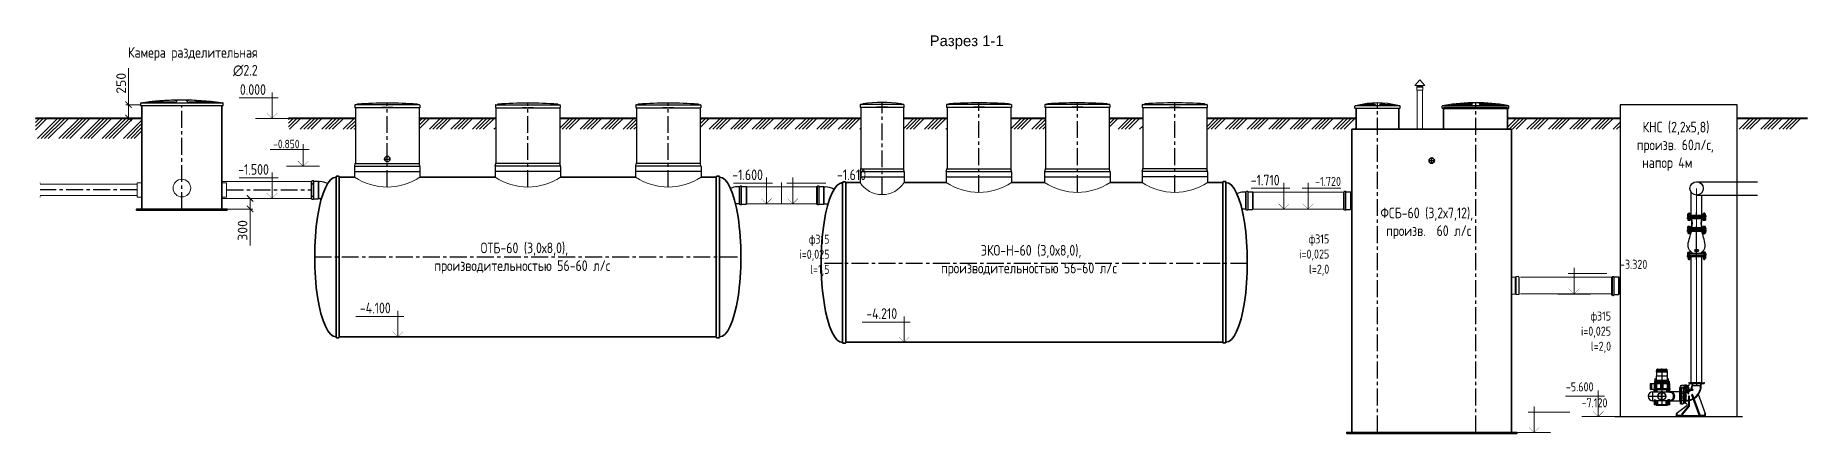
# Model space of a CAD drawing. Header units: millimetres. Extents: x 24859265 to 26550985, y 32092698 to 33532929.
# Drawn here: x 26243468 to 26276745, y 33055684 to 33063157 of the extents above; entities that cross this region are included whole.
import ezdxf

# ---------------------------------------------------------------- set-up
doc = ezdxf.new("R2010")
doc.units = ezdxf.units.MM
for name, pattern in [('CENTER', [50.8, 31.75, -6.35, 6.35, -6.35]), ('K5LT32784', [0]), ('K5LT_BASIC', [0]), ('K5LT_THIN', [0]), ('осевая', [50.8, 31.75, -6.35, 6.35, -6.35])]:
    doc.linetypes.add(name, pattern=pattern)
for name, color, linetype in [('CL', 1, 'CENTER'), ('G', 3, 'Continuous'), ('Mitat', 1, 'Continuous'), ('R', 1, 'Continuous'), ('Системный слой', 7, 'Continuous')]:
    doc.layers.add(name, color=color, linetype=linetype)
doc.layers.add('К0-элементы', color=7, linetype='Continuous', true_color=0x643232)
doc.layers.add('эколайн', color=7, linetype='Continuous', lineweight=30)
doc.styles.add('ARTEM Arial', font='simplex.shx')
doc.styles.add('ARTEM GOST', font='GOST_0.TTF')
doc.styles.get("Standard").update_dxf_attribs({"font": 'arial.ttf'})
doc.dimstyles.new('ARTEM', dxfattribs={"dimtxt": 70, "dimasz": 50, "dimexe": 35, "dimexo": 15, "dimgap": 10, "dimtad": 1, "dimdec": 0, "dimtxsty": 'ARTEM Arial', "dimcen": 2.5, "dimclrd": 7, "dimclre": 7, "dimclrt": 7, "dimadec": 0, "dimazin": 0, "dimtfac": 1, "dimtdec": 0, "dimtmove": 0, "dimatfit": 3, "dimfxl": 1, "dimlwd": 15, "dimlwe": 15, "dimarcsym": 0})

msp = doc.modelspace()

# ---------------------------------------------------------------- texts
at = {"lineweight": 20, "style": 'ARTEM GOST'}
for s, insert, char_height, width, attachment_point in [('Камера разделительная\\P∅2.2', (26247641.2733, 33062938.1201), 200, 3048.508414, 3), ('\\pi772.16;0.000', (26246535.7155, 33062241.3761), 200, 2065.897914, 1), ('\\pi730.23;КНС (2,2х5,8)\\P\\pi622.94;произв. 60л/с, \\P\\pi722.63;напор 4м', (26272915.3762, 33061536.6873), 200, 2330.966134, 1), ('\\pi56.952;-0.850', (26247876.37, 33061198.8106), 160, 616.875, 1), ('\\pi740.02;-1.500', (26246535.7155, 33060741.3761), 200, 2065.897914, 1), ('\\pi732.88;-1.600', (26255820.7286, 33060641.3761), 200, 2065.897914, 1), ('-1.610', (26259065.4412, 33060641.3761), 200, 2065.897914, 3), ('\\pi754.31;-1.710', (26265535.6195, 33060541.3761), 200, 2065.897914, 1), ('-1.720', (26267983.2099, 33060502.0241), 170, 616.875, 3), ('\\pi264.78;ФСБ-60 (3,2х7,12), \\P\\pi372.06;произв.  60 л/с', (26268460.1863, 33059925.9783), 200, 2330.966134, 1), ('\\pi918.17;ОТБ-60 (3,0х8,0), \\P\\pi49.688;производительностью 56-60 л/с', (26250909.7225, 33059269.5525), 200, 3508.95414, 1), ('ф315\\Pi=0,025\\Pl=1,5', (26258378.8696, 33059417.7265), 170, 1585.180995, 3), ('\\pi796.65;ЭКО-Н-60 (3,0х8,0), \\P\\pi49.688;производительностью 56-60 л/с', (26260424.0982, 33059224.1023), 200, 3508.95414, 1), ('ф315\\Pi=0,025\\Pl=2,0', (26267763.4349, 33059421.8557), 170, 1188.886255, 3), ('-3.320', (26273736.2922, 33058945.7804), 170, 2065.897914, 3), ('\\pi732.88;-4.100', (26248827.1527, 33058141.3761), 200, 2065.897914, 1), ('\\pi732.88;-4.210', (26258337.0322, 33058036.0197), 200, 2065.897914, 1), ('ф315\\Pi=0,025\\Pl=2,0', (26273055.3345, 33057974.7523), 170, 1585.180995, 3), ('\\pi765.75;-5.600', (26271440.0854, 33056646.1847), 170, 2065.897914, 1), ('-7.120', (26272987.3769, 33056346.7347), 170, 2065.897914, 3)]:
    msp.add_mtext(s, dxfattribs=dict(at, insert=insert, char_height=char_height, width=width, attachment_point=attachment_point))
at = {"color": 7, "lineweight": 25, "insert": (26261650.0163, 33063156.8999), "char_height": 200, "attachment_point": 3}
msp.add_mtext('{\\fArial|b0|i0|c204|p34;Разрез \\fArial|b0|i0|c0|p34;1\\fArial|b0|i0|c204|p34;-\\fArial|b0|i0|c0|p34;1}', dxfattribs=at)

# ---------------------------------------------------------------- blocks, each defined once
blk = doc.blocks.new('_ArchTick')
at = {"color": 0, "linetype": 'ByBlock', "const_width": 0.15}
blk.add_lwpolyline([(-0.5, -0.5), (0.5, 0.5)], dxfattribs=at)
blk = doc.blocks.new('*D170')
at = {"color": 5, "lineweight": 15, "transparency": 16777216}
for p, q in [((26246983, 33059899), (26247548, 33059899)), ((26247073, 33060099), (26247548, 33060099)), ((26247498, 33060099), (26247498, 33059899)), ((26247498, 33059899), (26247498, 33059216))]:
    blk.add_line(p, q, dxfattribs=at)
at = {"color": 5, "lineweight": 15, "transparency": 16777216, "xscale": 120, "yscale": 120, "zscale": 120}
for p, rotation in [((26247498, 33060099), 90), ((26247498, 33059899), 270)]:
    blk.add_blockref('_ArchTick', p, dxfattribs=dict(at, rotation=rotation))
at = {"color": 7, "lineweight": 20, "transparency": 16777216, "insert": (26247358, 33059497), "char_height": 180, "attachment_point": 5, "rotation": 90, "style": 'ARTEM Arial'}
blk.add_mtext('300', dxfattribs=at)
blk = doc.blocks.new('*D171')
at = {"color": 5, "lineweight": 15, "transparency": 16777216}
for p, q in [((26245217, 33061857), (26245217, 33062540)), ((26245454, 33061857), (26245167, 33061857)), ((26245217, 33061607), (26245217, 33061857)), ((26245454, 33061607), (26245167, 33061607))]:
    blk.add_line(p, q, dxfattribs=at)
at = {"color": 5, "lineweight": 15, "transparency": 16777216, "xscale": 120, "yscale": 120, "zscale": 120}
for p, rotation in [((26245217, 33061857), 90), ((26245217, 33061607), 270)]:
    blk.add_blockref('_ArchTick', p, dxfattribs=dict(at, rotation=rotation))
at = {"color": 7, "lineweight": 20, "transparency": 16777216, "insert": (26245077, 33062259), "char_height": 180, "attachment_point": 5, "rotation": 90, "style": 'ARTEM Arial'}
blk.add_mtext('250', dxfattribs=at)

# ---------------------------------------------------------------- dimensions: what is measured, and where the dimension line sits
at = {"lineweight": 20}
dim = msp.add_linear_dim(base=(26245217.2614, 33061857.3932), p1=(26245468.9572, 33061607.3932), p2=(26245468.9572, 33061857.3932), angle=90, dimstyle='ARTEM', override={"dimtxt": 180, "dimasz": 120, "dimexe": 50, "dimgap": 50, "dimblk1": 'ArchTick', "dimblk2": 'ArchTick', "dimsah": 1, "dimclrd": 5, "dimclre": 5}, dxfattribs=at)
dim.commit()
dim.dimension.update_dxf_attribs({"geometry": '*D171', "text_midpoint": (26245077.2614, 33062258.8217)})
dim = msp.add_linear_dim(base=(26247498.3296, 33059898.7713), p1=(26247057.6883, 33060099.0932), p2=(26246968.3322, 33059898.7713), angle=90, text='300', dimstyle='ARTEM', override={"dimtxt": 180, "dimasz": 120, "dimexe": 50, "dimgap": 50, "dimblk1": 'ArchTick', "dimblk2": 'ArchTick', "dimsah": 1, "dimclrd": 5, "dimclre": 5}, dxfattribs=at)
dim.commit()
dim.dimension.update_dxf_attribs({"geometry": '*D170', "text_midpoint": (26247358.3296, 33059497.3427)})

# ---------------------------------------------------------------- hatches: boundary and pattern name
at = {"lineweight": 20}
h = msp.add_hatch(dxfattribs=at)
h.set_pattern_fill('ANSI34', color=253, scale=15, style=0)
h.set_pattern_definition([(45, (25901103.74, 33885894.56), (-202.05576, 202.05576), []), (45, (25901171.1, 33885894.56), (-202.05576, 202.05576), []), (45, (25901238.44, 33885894.56), (-202.05576, 202.05576), []), (45, (25901305.8, 33885894.56), (-202.05576, 202.05576), [])])
h.paths.add_polyline_path([(26245468.3322, 33061607.3932), (26243468.3322, 33061607.3932), (26243468.3322, 33061223.3025), (26245468.3322, 33061223.3025)])

# ---------------------------------------------------------------- linework, layer by layer
for p, q in [((26269464.0624, 33062323.4018), (26269368.9713, 33062215.8251)), ((26269368.9713, 33062215.8251), (26269414.0624, 33062215.8251)), ((26269368.9713, 33062215.8251), (26269559.1535, 33062215.8251)), ((26269406.3624, 33062130.9266), (26269406.3624, 33062193.0886)), ((26269414.0624, 33062197.5342), (26269414.0624, 33062215.8251)), ((26269559.1535, 33062215.8251), (26269464.0624, 33062323.4018)), ((26269514.0624, 33062197.5342), (26269514.0624, 33062215.8251)), ((26269514.0624, 33062215.8251), (26269559.1535, 33062215.8251)), ((26269521.7624, 33062193.0886), (26269521.7624, 33062130.9266)), ((26269521.7624, 33062130.9266), (26269406.3624, 33062130.9266)), ((26269414.0624, 33062130.9266), (26269414.0022, 33061395.7503)), ((26269514.0624, 33062130.9266), (26269514.0624, 33061395.738)), ((26248219.3233, 33061577.6954), (26248240.7211, 33061599.0932)), ((26248219.3233, 33061510.3434), (26248308.073, 33061599.0932)), ((26248219.3233, 33061442.9915), (26248375.425, 33061599.0932)), ((26248239.2969, 33061395.613), (26248442.7771, 33061599.0932)), ((26248441.3524, 33061395.613), (26248644.8326, 33061599.0932)), ((26248508.7043, 33061395.613), (26248712.1845, 33061599.0932)), ((26248576.0563, 33061395.613), (26248779.5365, 33061599.0932)), ((26248643.4084, 33061395.613), (26248846.8886, 33061599.0932)), ((26248845.4639, 33061395.613), (26249048.9441, 33061599.0932)), ((26248912.8159, 33061395.613), (26249116.2961, 33061599.0932)), ((26248980.1678, 33061395.613), (26249183.648, 33061599.0932)), ((26249047.5199, 33061395.613), (26249251.0001, 33061599.0932)), ((26249249.5754, 33061395.613), (26249453.0556, 33061599.0932)), ((26249316.9274, 33061395.613), (26249475.4518, 33061554.1374)), ((26250675.4518, 33061541.8028), (26250732.7422, 33061599.0932)), ((26250675.4518, 33061474.4508), (26250800.0941, 33061599.0932)), ((26250675.4518, 33061407.0987), (26250867.4462, 33061599.0932)), ((26250866.0215, 33061395.613), (26251069.5017, 33061599.0932)), ((26250933.3735, 33061395.613), (26251136.8537, 33061599.0932)), ((26251000.7254, 33061395.613), (26251204.2056, 33061599.0932)), ((26251068.0775, 33061395.613), (26251271.5577, 33061599.0932)), ((26251270.1331, 33061395.613), (26251473.6133, 33061599.0932)), ((26251337.485, 33061395.613), (26251540.9652, 33061599.0932)), ((26251404.837, 33061395.613), (26251608.3172, 33061599.0932)), ((26251472.1891, 33061395.613), (26251675.6693, 33061599.0932)), ((26251674.2446, 33061395.613), (26251877.7248, 33061599.0932)), ((26251741.5965, 33061395.613), (26251945.0767, 33061599.0932)), ((26251808.9485, 33061395.613), (26252012.4287, 33061599.0932)), ((26251876.3006, 33061395.613), (26252079.7808, 33061599.0932)), ((26253313.8447, 33061418.7669), (26253494.1709, 33061599.0932)), ((26253358.0426, 33061395.613), (26253561.5228, 33061599.0932)), ((26253425.3946, 33061395.613), (26253628.8748, 33061599.0932)), ((26253492.7467, 33061395.613), (26253696.2269, 33061599.0932)), ((26253694.8022, 33061395.613), (26253898.2824, 33061599.0932)), ((26253762.1542, 33061395.613), (26253965.6344, 33061599.0932)), ((26253829.5061, 33061395.613), (26254032.9863, 33061599.0932)), ((26253896.8582, 33061395.613), (26254100.3384, 33061599.0932)), ((26254098.9137, 33061395.613), (26254302.394, 33061599.0932)), ((26254166.2657, 33061395.613), (26254369.7459, 33061599.0932)), ((26254233.6176, 33061395.613), (26254437.0979, 33061599.0932)), ((26254300.9697, 33061395.613), (26254504.45, 33061599.0932)), ((26254503.0253, 33061395.613), (26254706.5055, 33061599.0932)), ((26254570.3772, 33061395.613), (26254752.2376, 33061577.4733)), ((26254637.7292, 33061395.613), (26254752.2376, 33061510.1214)), ((26255952.2376, 33061565.1387), (26255986.192, 33061599.0932)), ((26255952.2376, 33061497.7868), (26256053.544, 33061599.0932)), ((26255952.2376, 33061430.4347), (26256120.8961, 33061599.0932)), ((26256119.4714, 33061395.613), (26256322.9516, 33061599.0932)), ((26256186.8233, 33061395.613), (26256390.3035, 33061599.0932)), ((26256254.1753, 33061395.613), (26256457.6555, 33061599.0932)), ((26256321.5274, 33061395.613), (26256525.0076, 33061599.0932)), ((26256523.5829, 33061395.613), (26256727.0631, 33061599.0932)), ((26256590.9348, 33061395.613), (26256794.4151, 33061599.0932)), ((26256658.2868, 33061395.613), (26256861.767, 33061599.0932)), ((26256725.6389, 33061395.613), (26256929.1191, 33061599.0932)), ((26256927.6944, 33061395.613), (26257131.1746, 33061599.0932)), ((26256995.0464, 33061395.613), (26257198.5266, 33061599.0932)), ((26257062.3983, 33061395.613), (26257265.8785, 33061599.0932)), ((26257129.7504, 33061395.613), (26257333.2306, 33061599.0932)), ((26257331.8059, 33061395.613), (26257535.2862, 33061599.0932)), ((26257399.1579, 33061395.613), (26257602.6381, 33061599.0932)), ((26257466.5098, 33061395.613), (26257669.9901, 33061599.0932)), ((26257533.8619, 33061395.613), (26257737.3422, 33061599.0932)), ((26257735.9175, 33061395.613), (26257939.3977, 33061599.0932)), ((26257803.2694, 33061395.613), (26258006.7496, 33061599.0932)), ((26257870.6214, 33061395.613), (26258074.1016, 33061599.0932)), ((26257937.9735, 33061395.613), (26258141.4537, 33061599.0932)), ((26258140.029, 33061395.613), (26258343.5092, 33061599.0932)), ((26258207.3809, 33061395.613), (26258410.8612, 33061599.0932)), ((26258274.7329, 33061395.613), (26258478.2131, 33061599.0932)), ((26258342.085, 33061395.613), (26258545.5652, 33061599.0932)), ((26258544.1405, 33061395.613), (26258747.6207, 33061599.0932)), ((26258611.4925, 33061395.613), (26258814.9727, 33061599.0932)), ((26258678.8444, 33061395.613), (26258882.3246, 33061599.0932)), ((26258746.1965, 33061395.613), (26258949.6767, 33061599.0932)), ((26259766.1522, 33061405.2901), (26259962.1759, 33061601.3137)), ((26259823.827, 33061395.613), (26260029.5278, 33061601.3137)), ((26259891.179, 33061395.613), (26260096.8798, 33061601.3137)), ((26259958.5311, 33061395.613), (26260164.2319, 33061601.3137)), ((26260160.5866, 33061395.613), (26260366.2874, 33061601.3137)), ((26260227.9386, 33061395.613), (26260433.6394, 33061601.3137)), ((26260295.2905, 33061395.613), (26260500.9913, 33061601.3137)), ((26260362.6426, 33061395.613), (26260568.3434, 33061601.3137)), ((26261785.4888, 33061404.0691), (26261983.1219, 33061601.7021)), ((26261844.3847, 33061395.613), (26262050.4738, 33061601.7021)), ((26261911.7366, 33061395.613), (26262117.8258, 33061601.7021)), ((26261979.0887, 33061395.613), (26262185.1779, 33061601.7021)), ((26262181.1442, 33061395.613), (26262387.2334, 33061601.7021)), ((26262248.4962, 33061395.613), (26262433.2934, 33061580.4102)), ((26262315.8481, 33061395.613), (26262433.2934, 33061513.0582)), ((26263633.2935, 33061433.3717), (26263802.0118, 33061602.0899)), ((26263633.2937, 33061500.7239), (26263734.6467, 33061602.0769)), ((26263633.2938, 33061568.076), (26263667.2818, 33061602.064)), ((26263797.5903, 33061395.613), (26264004.1061, 33061602.1287)), ((26263864.9423, 33061395.613), (26264071.4711, 33061602.1417)), ((26263932.2942, 33061395.613), (26264138.836, 33061602.1547)), ((26263999.6463, 33061395.613), (26264206.201, 33061602.1676)), ((26265462.1092, 33061443.6857), (26265620.8326, 33061602.4091)), ((26265480.8403, 33061395.0649), (26265688.1846, 33061602.4091)), ((26265548.1923, 33061395.0649), (26265755.5365, 33061602.4091)), ((26265615.5444, 33061395.0649), (26265822.8886, 33061602.4091)), ((26265817.5999, 33061395.0649), (26266024.9442, 33061602.4091)), ((26265884.9519, 33061395.0649), (26266092.2961, 33061602.4091)), ((26265952.3038, 33061395.0649), (26266159.6481, 33061602.4091)), ((26266019.6559, 33061395.0649), (26266227.0002, 33061602.4091)), ((26266221.7114, 33061395.0649), (26266429.0557, 33061602.4091)), ((26266289.0634, 33061395.0649), (26266496.4076, 33061602.4091)), ((26266356.4153, 33061395.0649), (26266563.7596, 33061602.4091)), ((26266423.7674, 33061395.0649), (26266631.1117, 33061602.4091)), ((26266625.823, 33061395.0649), (26266833.1672, 33061602.4091)), ((26266693.1749, 33061395.0649), (26266900.5192, 33061602.4091)), ((26266760.5269, 33061395.0649), (26266967.8711, 33061602.4091)), ((26266827.879, 33061395.0649), (26267035.2232, 33061602.4091)), ((26267029.9345, 33061395.0649), (26267237.2787, 33061602.4091)), ((26267097.2864, 33061395.0649), (26267304.6307, 33061602.4091)), ((26267164.6384, 33061395.0649), (26267371.9826, 33061602.4091)), ((26267231.9905, 33061395.0649), (26267439.3347, 33061602.4091)), ((26267434.046, 33061395.0649), (26267641.3903, 33061602.4091)), ((26267501.398, 33061395.0649), (26267708.7422, 33061602.4091)), ((26267568.7499, 33061395.0649), (26267776.0942, 33061602.4091)), ((26267636.102, 33061395.0649), (26267843.4463, 33061602.4091)), ((26267838.1575, 33061395.0649), (26268045.5018, 33061602.4091)), ((26267905.5095, 33061395.0649), (26268112.8537, 33061602.4091)), ((26267972.8614, 33061395.0649), (26268180.2057, 33061602.4091)), ((26268040.2135, 33061395.0649), (26268247.5578, 33061602.4091)), ((26271109.8701, 33061433.8853), (26271279.4801, 33061603.4953)), ((26271138.9498, 33061395.613), (26271346.8321, 33061603.4953)), ((26271206.3017, 33061395.613), (26271414.184, 33061603.4953)), ((26271273.6538, 33061395.613), (26271481.5361, 33061603.4953)), ((26271475.7093, 33061395.613), (26271683.5916, 33061603.4953)), ((26271543.0613, 33061395.613), (26271750.9436, 33061603.4953)), ((26271610.4132, 33061395.613), (26271818.2955, 33061603.4953)), ((26271677.7653, 33061395.613), (26271885.6476, 33061603.4953)), ((26271879.8209, 33061395.613), (26272087.7032, 33061603.4953)), ((26271947.1728, 33061395.613), (26272155.0551, 33061603.4953)), ((26272014.5248, 33061395.613), (26272222.4071, 33061603.4953)), ((26272081.8769, 33061395.613), (26272289.7592, 33061603.4953)), ((26272283.9324, 33061395.613), (26272491.8147, 33061603.4953)), ((26272351.2843, 33061395.613), (26272559.1666, 33061603.4953)), ((26272418.6363, 33061395.613), (26272626.5186, 33061603.4953)), ((26272485.9884, 33061395.613), (26272693.8707, 33061603.4953)), ((26272688.0439, 33061395.613), (26272895.9262, 33061603.4953)), ((26272755.3959, 33061395.613), (26272963.2782, 33061603.4953)), ((26272822.7478, 33061395.613), (26273030.6301, 33061603.4953)), ((26272890.0999, 33061395.613), (26273097.9822, 33061603.4953)), ((26273092.1554, 33061395.613), (26273223.6932, 33061527.1507)), ((26275461.364, 33061395.613), (26275670.2006, 33061604.4496)), ((26275528.7159, 33061395.613), (26275737.5526, 33061604.4496)), ((26275596.0679, 33061395.613), (26275804.9045, 33061604.4496)), ((26275663.42, 33061395.613), (26275872.2566, 33061604.4496)), ((26275865.4755, 33061395.613), (26276074.3121, 33061604.4496)), ((26275932.8275, 33061395.613), (26276141.6641, 33061604.4496)), ((26276000.1794, 33061395.613), (26276209.016, 33061604.4496)), ((26276067.5315, 33061395.613), (26276276.3681, 33061604.4496)), ((26276210.2012, 33061395.613), (26276419.0378, 33061604.4496)), ((26276277.5531, 33061395.613), (26276486.3898, 33061604.4496)), ((26276344.9051, 33061395.613), (26276553.7417, 33061604.4496)), ((26276412.2572, 33061395.613), (26276621.0938, 33061604.4496)), ((26249384.2793, 33061395.613), (26249475.4518, 33061486.7854)), ((26249451.6314, 33061395.613), (26249475.4518, 33061419.4333)), ((26252078.3561, 33061395.613), (26252113.8447, 33061431.1015)), ((26254705.0813, 33061395.613), (26254752.2376, 33061442.7693)), ((26258948.252, 33061395.613), (26258966.1522, 33061413.5131)), ((26260564.6981, 33061395.613), (26260585.4888, 33061416.4036)), ((26262383.2002, 33061395.613), (26262433.2934, 33061445.7061)), ((26264201.7019, 33061395.613), (26264262.1092, 33061456.0203)), ((26268242.2691, 33061395.0649), (26268267.1087, 33061419.9045)), ((26271109.3574, 33061484.4495), (26271109.3574, 33061484.4495)), ((26273159.5074, 33061395.613), (26273223.6932, 33061459.7987)), ((26243557.6883, 33060392.9506), (26243557.6883, 33060382.1432)), ((26245378.976, 33060365.0932), (26243557.6883, 33060365.0932)), ((26245468.3322, 33060392.9506), (26245378.976, 33060392.9506)), ((26245378.976, 33060392.9506), (26245378.976, 33060382.1432)), ((26245378.976, 33060382.1432), (26245378.976, 33060132.6432)), ((26246968.3322, 33060415.6932), (26248645.8466, 33060415.6932)), ((26246968.3322, 33060392.9506), (26247057.6883, 33060392.9506)), ((26247057.6883, 33060392.9506), (26247057.6883, 33060382.1432)), ((26247057.6883, 33060382.1432), (26247057.6883, 33060132.6432)), ((26256817.9227, 33060314.0932), (26258136.59, 33060314.0932)), ((26257477.2564, 33059999.0932), (26257477.2564, 33060399.0932)), ((26266326.7203, 33060214.0932), (26268029.1056, 33060214.0932)), ((26274662.1079, 33056633.9018), (26274662.1079, 33060285.9499)), ((26245378.976, 33060149.6932), (26243557.6883, 33060149.6932)), ((26243557.6883, 33060121.8357), (26243557.6883, 33060132.6432)), ((26245378.976, 33060121.8357), (26245378.976, 33060132.6432)), ((26245468.3322, 33060121.8357), (26245378.976, 33060121.8357)), ((26246968.3322, 33060121.8357), (26247057.6883, 33060121.8357)), ((26246968.3322, 33060099.0932), (26248645.8466, 33060099.0932)), ((26247057.6883, 33060121.8357), (26247057.6883, 33060132.6432)), ((26256817.9227, 33059999.0932), (26258136.59, 33059999.0932)), ((26266326.7203, 33059899.0932), (26268029.1056, 33059899.0932)), ((26258683.7241, 33057393.7368), (26258683.7241, 33059243.7368)), ((26271330.0566, 33058618.4442), (26271325.7566, 33058629.4944)), ((26271330.0566, 33058303.4442), (26271330.0566, 33058618.4442)), ((26273064.7476, 33058619.1376), (26271356.8657, 33058619.061)), ((26271325.7566, 33058292.3944), (26271330.0566, 33058303.4442)), ((26273064.7476, 33058304.061), (26271356.8663, 33058304.061))]:
    msp.add_line(p, q, dxfattribs=at)
at = {"color": 7, "lineweight": 25}
for p, q in [((26269414.0624, 33062197.5342), (26269406.3624, 33062193.0886)), ((26269514.0624, 33062197.5342), (26269521.7624, 33062193.0886)), ((26248645.8466, 33060421.7932), (26248645.8466, 33060091.3932)), ((26248645.8466, 33060421.7932), (26248660.8466, 33060421.7932)), ((26248645.8466, 33060365.0932), (26248645.8466, 33060149.6932)), ((26248645.8466, 33060365.0932), (26248660.8466, 33060365.0932)), ((26248660.8466, 33060089.7932), (26248660.8466, 33060423.3932)), ((26248660.8466, 33060148.0932), (26248660.8466, 33060365.0932)), ((26248669.5466, 33060432.0932), (26248684.8466, 33060432.0932)), ((26248669.5466, 33060373.7932), (26248684.8466, 33060373.7932)), ((26248693.5466, 33060089.7932), (26248693.5466, 33060423.3932)), ((26248693.5466, 33060421.7932), (26248777.8466, 33060421.7932)), ((26248693.5466, 33060148.0932), (26248693.5466, 33060365.0932)), ((26248782.2922, 33060414.0932), (26248777.8466, 33060421.7932)), ((26248782.2922, 33060414.0932), (26248804.7922, 33060414.0932)), ((26256681.4771, 33060314.0932), (26256645.2721, 33060314.0932)), ((26256681.4771, 33060321.7932), (26256681.4771, 33059991.3932)), ((26256681.4771, 33060321.7932), (26256696.4771, 33060321.7932)), ((26256696.4771, 33059989.7932), (26256696.4771, 33060323.3932)), ((26256705.1771, 33060332.0932), (26256720.4771, 33060332.0932)), ((26256729.1771, 33059989.7932), (26256729.1771, 33060323.3932)), ((26256729.1771, 33060321.7932), (26256813.4771, 33060321.7932)), ((26256817.9227, 33060314.0932), (26256813.4771, 33060321.7932)), ((26258136.59, 33060321.7932), (26258136.59, 33059991.3932)), ((26258136.59, 33060321.7932), (26258151.59, 33060321.7932)), ((26258151.59, 33059989.7932), (26258151.59, 33060323.3932)), ((26258160.29, 33060332.0932), (26258175.59, 33060332.0932)), ((26258184.29, 33059989.7932), (26258184.29, 33060323.3932)), ((26258184.29, 33060321.7932), (26258268.59, 33060321.7932)), ((26258273.0356, 33060314.0932), (26258268.59, 33060321.7932)), ((26258273.0356, 33060314.0932), (26258295.5356, 33060314.0932)), ((26266190.2747, 33060214.0932), (26266154.0697, 33060214.0932)), ((26266190.2747, 33060221.7932), (26266190.2747, 33059891.3932)), ((26266190.2747, 33060221.7932), (26266205.2747, 33060221.7932)), ((26266205.2747, 33059889.7932), (26266205.2747, 33060223.3932)), ((26266213.9747, 33060232.0932), (26266229.2747, 33060232.0932)), ((26266237.9747, 33059889.7932), (26266237.9747, 33060223.3932)), ((26266237.9747, 33060221.7932), (26266322.2747, 33060221.7932)), ((26266326.7203, 33060214.0932), (26266322.2747, 33060221.7932)), ((26268029.1056, 33060221.7817), (26268029.1056, 33059891.3817)), ((26268029.1056, 33060221.7817), (26268044.1056, 33060221.7817)), ((26268044.1056, 33059889.7817), (26268044.1056, 33060223.3817)), ((26268052.8056, 33060232.0817), (26268068.1056, 33060232.0817)), ((26268076.8056, 33059889.7817), (26268076.8056, 33060223.3817)), ((26268076.8056, 33060221.7817), (26268161.1056, 33060221.7817)), ((26268165.5512, 33060214.0817), (26268161.1056, 33060221.7817)), ((26268165.5512, 33060214.0817), (26268188.0512, 33060214.0817)), ((26248645.8466, 33060149.6932), (26248660.8466, 33060149.6932)), ((26248645.8466, 33060091.3932), (26248660.8466, 33060091.3932)), ((26248669.5466, 33060139.3932), (26248684.8466, 33060139.3932)), ((26248669.5466, 33060081.0932), (26248684.8466, 33060081.0932)), ((26248693.5466, 33060091.3932), (26248777.8466, 33060091.3932)), ((26248782.2922, 33060099.0932), (26248777.8466, 33060091.3932)), ((26248782.2922, 33060099.0932), (26248840.3663, 33060099.0932)), ((26256681.4771, 33059999.0932), (26256613.6652, 33059999.0932)), ((26256681.4771, 33059991.3932), (26256696.4771, 33059991.3932)), ((26256705.1771, 33059981.0932), (26256720.4771, 33059981.0932)), ((26256729.1771, 33059991.3932), (26256813.4771, 33059991.3932)), ((26256817.9227, 33059999.0932), (26256813.4771, 33059991.3932)), ((26258136.59, 33059991.3932), (26258151.59, 33059991.3932)), ((26258160.29, 33059981.0932), (26258175.59, 33059981.0932)), ((26258184.29, 33059991.3932), (26258268.59, 33059991.3932)), ((26258273.0356, 33059999.0932), (26258268.59, 33059991.3932)), ((26258273.0356, 33059999.0932), (26258351.4368, 33059999.0932)), ((26266190.2747, 33059899.0932), (26266122.4629, 33059899.0932)), ((26266190.2747, 33059891.3932), (26266205.2747, 33059891.3932)), ((26266213.9747, 33059881.0932), (26266229.2747, 33059881.0932)), ((26266237.9747, 33059891.3932), (26266322.2747, 33059891.3932)), ((26266326.7203, 33059899.0932), (26266322.2747, 33059891.3932)), ((26268029.1056, 33059891.3817), (26268044.1056, 33059891.3817)), ((26268052.8056, 33059881.0817), (26268068.1056, 33059881.0817)), ((26268076.8056, 33059891.3817), (26268161.1056, 33059891.3817)), ((26268165.5512, 33059899.0817), (26268161.1056, 33059891.3817)), ((26268165.5512, 33059899.0817), (26268187.1715, 33059899.0817)), ((26273064.7476, 33058619.1376), (26273064.7476, 33058288.7376)), ((26273064.7476, 33058619.1376), (26273079.7476, 33058619.1376)), ((26273079.7476, 33058287.1376), (26273079.7476, 33058620.7376)), ((26273088.4476, 33058629.4376), (26273103.7476, 33058629.4376)), ((26273112.4476, 33058626.7495), (26273196.7476, 33058626.7495)), ((26273112.4476, 33058287.1376), (26273112.4476, 33058620.7376)), ((26273201.1932, 33058619.0495), (26273196.7476, 33058626.7495)), ((26273201.1932, 33058619.0495), (26273223.6932, 33058619.0495)), ((26273064.7476, 33058288.7376), (26273079.7476, 33058288.7376)), ((26273088.4476, 33058278.4376), (26273103.7476, 33058278.4376)), ((26273112.4476, 33058296.3495), (26273196.7476, 33058296.3495)), ((26273201.1932, 33058304.0495), (26273196.7476, 33058296.3495)), ((26273201.1932, 33058304.0495), (26273222.8136, 33058304.0495))]:
    msp.add_line(p, q, dxfattribs=at)
at = {"lineweight": 35}
for p, q in [((26245468.3322, 33061844.4362), (26245468.3322, 33059898.7713)), ((26246968.3322, 33059898.7713), (26246968.3322, 33061844.4362)), ((26268267.1087, 33061395.0649), (26268267.1086, 33061790.9083)), ((26269068.026, 33061395.598), (26269068.026, 33061790.9083)), ((26269909.8701, 33061791.0219), (26269909.8701, 33061395.7428)), ((26271109.8701, 33061791.0219), (26271109.8701, 33061395.7428)), ((26271188.5161, 33061395.613), (26268187.8089, 33061395.05)), ((26268187.8089, 33061395.05), (26268188.9764, 33055704.4496)), ((26271187.9831, 33055704.4517), (26271188.5161, 33061395.613)), ((26245468.3322, 33059898.7713), (26246968.3322, 33059898.7713)), ((26268887.8382, 33055704.4645), (26270387.8382, 33055704.4645))]:
    msp.add_line(p, q, dxfattribs=at)
at = {"color": 1, "linetype": 'осевая', "lineweight": 25, "ltscale": 10}
for p, q in [((26246218.3322, 33059898.7713), (26246218.3322, 33061844.4362)), ((26250075.4518, 33060311.3829), (26250075.4518, 33061886.1362)), ((26252713.8447, 33060311.3829), (26252713.8447, 33061886.1362)), ((26255352.2376, 33060311.3829), (26255352.2376, 33061886.1362)), ((26259366.1522, 33060173.7601), (26259366.1522, 33061900.3533)), ((26261185.4888, 33060216.7393), (26261185.4888, 33061891.4926)), ((26263033.2934, 33060216.7393), (26263033.2934, 33061891.4926)), ((26264862.1092, 33060216.7393), (26264862.1092, 33061891.4926)), ((26268669.769, 33055704.4499), (26268670.9859, 33061891.3608)), ((26270517.5625, 33055704.4512), (26270517.5793, 33061895.0235)), ((26250075.4518, 33060787.6677), (26250075.4518, 33060887.6677)), ((26269688.5839, 33060758.0241), (26269688.5839, 33060858.0241)), ((26250025.4518, 33060837.6677), (26250125.4518, 33060837.6677)), ((26269638.5839, 33060808.0241), (26269738.5839, 33060808.0241)), ((26245378.976, 33060257.3932), (26243557.6883, 33060257.3932)), ((26247057.6883, 33060257.3932), (26248645.8466, 33060257.3932)), ((26248711.5932, 33058999.0932), (26256711.5932, 33058999.0932)), ((26266223.7241, 33058879.0948), (26258223.7241, 33058879.0948))]:
    msp.add_line(p, q, dxfattribs=at)
at = {"lineweight": 30, "ltscale": 10}
for p, q in [((26273223.6932, 33061853.9018), (26273223.6932, 33056003.9018)), ((26275423.6932, 33061853.9018), (26273223.6932, 33061853.9018)), ((26275423.6932, 33056003.9018), (26275423.6932, 33061853.9018)), ((26273123.6932, 33056003.9018), (26275523.6932, 33056003.9018))]:
    msp.add_line(p, q, dxfattribs=at)
at = {"lineweight": 40}
for p, q in [((26243468.3322, 33061607.3932), (26245468.3322, 33061607.3932)), ((26249475.4518, 33061599.0932), (26248219.3233, 33061599.0932)), ((26252113.8447, 33061599.0932), (26250675.4518, 33061599.0932)), ((26254752.2376, 33061599.0932), (26253313.8447, 33061599.0932)), ((26258966.1522, 33061599.0932), (26255952.2376, 33061599.0932)), ((26259766.1522, 33061601.3137), (26260585.4888, 33061601.3137)), ((26261785.4894, 33061601.7021), (26262433.294, 33061601.7021)), ((26263633.2939, 33061602.0574), (26264262.1091, 33061602.1784)), ((26265462.1096, 33061602.4091), (26268267.1067, 33061602.9486)), ((26271109.8701, 33061603.4953), (26273223.6932, 33061603.9018)), ((26275423.6932, 33061604.4496), (26276744.802, 33061604.4496))]:
    msp.add_line(p, q, dxfattribs=at)
at = {"lineweight": 30}
for p, q in [((26249475.4518, 33061799.0932), (26249475.4518, 33060758.8434)), ((26250675.4518, 33061799.0932), (26250675.4518, 33060758.8434)), ((26252113.8447, 33061799.0932), (26252113.8447, 33060752.0256)), ((26253313.8447, 33061799.0932), (26253313.8447, 33060758.8434)), ((26254752.2376, 33061799.0932), (26254752.2376, 33060752.0256)), ((26255952.2376, 33061799.0932), (26255952.2376, 33060758.8434)), ((26258966.1522, 33061804.4496), (26258966.1522, 33060664.1998)), ((26259766.1522, 33061804.4496), (26259766.1522, 33060664.1998)), ((26260585.4888, 33061804.4496), (26260585.4888, 33060664.1998)), ((26261785.4888, 33061804.4496), (26261785.4888, 33060655.339)), ((26262433.2934, 33061804.4496), (26262433.2934, 33060664.1998)), ((26263633.2934, 33061804.4496), (26263633.2934, 33060664.1998)), ((26264262.1092, 33061804.4496), (26264262.1092, 33060664.1998)), ((26265462.1092, 33061804.4496), (26265462.1092, 33060664.1998)), ((26249461.4518, 33060695.6032), (26249461.4518, 33060499.0932)), ((26249462.7798, 33060708.1104), (26249474.1237, 33060745.2727)), ((26250688.1237, 33060708.1104), (26250676.7798, 33060745.2727)), ((26250689.4518, 33060695.6032), (26250689.4518, 33060499.0932)), ((26252099.8447, 33060695.6032), (26252099.8447, 33060499.0932)), ((26252101.1727, 33060708.1104), (26252112.5166, 33060745.2727)), ((26253326.5166, 33060708.1104), (26253315.1727, 33060745.2727)), ((26253327.8447, 33060695.6032), (26253327.8447, 33060499.0932)), ((26254738.2376, 33060695.6032), (26254738.2376, 33060499.0932)), ((26254739.5656, 33060708.1104), (26254750.9095, 33060745.2727)), ((26255964.9095, 33060708.1104), (26255953.5656, 33060745.2727)), ((26255966.2376, 33060695.6032), (26255966.2376, 33060499.0932)), ((26258952.1522, 33060595.6032), (26258952.1522, 33060399.0932)), ((26258953.4803, 33060608.1104), (26258964.8241, 33060645.2727)), ((26259778.8241, 33060608.1104), (26259767.4803, 33060645.2727)), ((26259780.1522, 33060595.6032), (26259780.1522, 33060399.0932)), ((26260571.4888, 33060595.6032), (26260571.4888, 33060399.0932)), ((26260572.8169, 33060608.1104), (26260584.1608, 33060645.2727)), ((26261798.1608, 33060608.1104), (26261786.8169, 33060645.2727)), ((26261799.4888, 33060595.6032), (26261799.4888, 33060399.0932)), ((26262419.2934, 33060595.6032), (26262419.2934, 33060399.0932)), ((26262420.6215, 33060608.1104), (26262431.9654, 33060645.2727)), ((26263645.9654, 33060608.1104), (26263634.6215, 33060645.2727)), ((26263647.2934, 33060595.6032), (26263647.2934, 33060399.0932)), ((26264248.1092, 33060595.6032), (26264248.1092, 33060399.0932)), ((26264249.4373, 33060608.1104), (26264260.7812, 33060645.2727)), ((26265474.7812, 33060608.1104), (26265463.4373, 33060645.2727)), ((26265476.1092, 33060595.6032), (26265476.1092, 33060399.0932)), ((26274562.1079, 33059776.2377), (26274562.1079, 33060210.9499)), ((26274662.1079, 33060410.9499), (26275807.3943, 33060410.9499)), ((26274662.1079, 33060160.9499), (26275807.3943, 33060160.9499)), ((26274762.1079, 33059776.2377), (26274762.1079, 33060160.9499)), ((26274562.1079, 33056633.9018), (26274562.1079, 33059000.2377)), ((26274762.1079, 33056633.9018), (26274762.1079, 33059000.2377))]:
    msp.add_line(p, q, dxfattribs=at)
at = {"lineweight": 53}
msp.add_line((26271109.8701, 33061791.0219), (26269909.8701, 33061791.0219), dxfattribs=at)
at = {"lineweight": 25}
for p, q in [((26249461.4518, 33060602.6032), (26250689.4518, 33060602.6032)), ((26249461.7846, 33060701.3574), (26250689.119, 33060701.3574)), ((26249475.119, 33060752.0256), (26250675.7846, 33060752.0256)), ((26253327.8447, 33060602.6032), (26252099.8447, 33060602.6032)), ((26253327.5119, 33060701.3574), (26252100.1775, 33060701.3574)), ((26253314.1775, 33060752.0256), (26252113.5119, 33060752.0256)), ((26255966.2376, 33060602.6032), (26254738.2376, 33060602.6032)), ((26255965.9048, 33060701.3574), (26254738.5704, 33060701.3574)), ((26255952.5704, 33060752.0256), (26254751.9048, 33060752.0256)), ((26258952.485, 33060601.3574), (26259779.8194, 33060601.3574)), ((26258965.8194, 33060652.0256), (26259766.485, 33060652.0256)), ((26260571.8216, 33060601.3574), (26261799.156, 33060601.3574)), ((26260585.156, 33060652.0256), (26261785.8216, 33060652.0256)), ((26262419.6263, 33060601.3574), (26263646.9606, 33060601.3574)), ((26262432.9606, 33060652.0256), (26263633.6263, 33060652.0256)), ((26265475.7764, 33060601.3574), (26264248.442, 33060601.3574)), ((26265462.442, 33060652.0256), (26264261.7764, 33060652.0256)), ((26258952.1522, 33060502.6032), (26259780.1522, 33060502.6032)), ((26260571.4888, 33060502.6032), (26261799.4888, 33060502.6032)), ((26262419.2934, 33060502.6032), (26263647.2934, 33060502.6032)), ((26265476.1092, 33060502.6032), (26264248.1092, 33060502.6032))]:
    msp.add_line(p, q, dxfattribs=at)
at = {"color": 7}
for p, q in [((26274832.1079, 33059776.2377), (26274492.1079, 33059776.2377)), ((26274492.1079, 33059776.2377), (26274492.1079, 33059749.2377)), ((26274492.1079, 33059776.2377), (26274492.1079, 33059749.2377)), ((26274832.1079, 33059749.2377), (26274492.1079, 33059749.2377)), ((26274492.1079, 33059714.2377), (26274492.1079, 33059741.2377)), ((26274815.2058, 33059741.2377), (26274492.1079, 33059741.2377)), ((26274832.1079, 33059714.2377), (26274492.1079, 33059714.2377)), ((26274832.1079, 33059546.2377), (26274492.1079, 33059546.2377)), ((26274492.1079, 33059546.2377), (26274492.1079, 33059519.2377)), ((26274815.2058, 33059519.2377), (26274492.1079, 33059519.2377)), ((26274784.5856, 33059745.2377), (26274539.6302, 33059745.2377)), ((26274784.5856, 33059515.2377), (26274539.6302, 33059515.2377)), ((26274784.5856, 33059515.2377), (26274539.6302, 33059515.2377)), ((26274805.7451, 33059741.2377), (26274832.1079, 33059741.2377)), ((26274805.7451, 33059519.2377), (26274832.1079, 33059519.2377)), ((26274832.1079, 33059776.2377), (26274832.1079, 33059749.2377)), ((26274832.1079, 33059776.2377), (26274832.1079, 33059749.2377)), ((26274832.1079, 33059714.2377), (26274832.1079, 33059741.2377)), ((26274832.1079, 33059546.2377), (26274832.1079, 33059519.2377)), ((26274832.1079, 33059062.2377), (26274492.1079, 33059062.2377)), ((26274492.1079, 33059062.2377), (26274492.1079, 33059035.2377)), ((26274492.1079, 33059062.2377), (26274492.1079, 33059035.2377)), ((26274492.1079, 33059035.2377), (26274832.1079, 33059035.2377)), ((26274492.1079, 33059000.2377), (26274492.1079, 33059027.2377)), ((26274492.1079, 33059000.2377), (26274492.1079, 33059027.2377)), ((26274832.1079, 33059027.2377), (26274492.1079, 33059027.2377)), ((26274832.1079, 33059000.2377), (26274492.1079, 33059000.2377)), ((26274784.5856, 33059031.2377), (26274539.6302, 33059031.2377)), ((26274784.5856, 33059031.2377), (26274554.0815, 33059031.2377)), ((26274586.7809, 33059062.2377), (26274586.7809, 33059070.7825)), ((26274737.4349, 33059062.2377), (26274737.4349, 33059070.7825)), ((26274832.1079, 33059062.2377), (26274832.1079, 33059035.2377)), ((26274832.1079, 33059062.2377), (26274832.1079, 33059035.2377)), ((26274832.1079, 33059000.2377), (26274832.1079, 33059027.2377)), ((26274832.1079, 33059000.2377), (26274832.1079, 33059027.2377))]:
    msp.add_line(p, q, dxfattribs=at)
at = {"color": 7, "linetype": 'Continuous', "ltscale": 10}
for p, q in [((26274537.4412, 33059511.2377), (26274492.1079, 33059511.2377)), ((26274492.1079, 33059477.9044), (26274492.1079, 33059511.2377)), ((26274511.3138, 33059511.2377), (26274832.1079, 33059511.2377)), ((26274537.4412, 33059749.2377), (26274539.6302, 33059745.2377)), ((26274537.4412, 33059741.2377), (26274539.6302, 33059745.2377)), ((26274537.4412, 33059519.2377), (26274539.6302, 33059515.2377)), ((26274537.4412, 33059511.2377), (26274539.6302, 33059515.2377)), ((26274786.7746, 33059749.2377), (26274784.5856, 33059745.2377)), ((26274786.7746, 33059741.2377), (26274784.5856, 33059745.2377)), ((26274786.7746, 33059519.2377), (26274784.5856, 33059515.2377)), ((26274786.7746, 33059511.2377), (26274784.5856, 33059515.2377)), ((26274832.1079, 33059511.2377), (26274832.1079, 33059477.9044)), ((26274832.1079, 33059477.9044), (26274492.1079, 33059477.9044)), ((26274537.4412, 33059035.2377), (26274539.6302, 33059031.2377)), ((26274537.4412, 33059027.2377), (26274539.6302, 33059031.2377)), ((26274786.7746, 33059035.2377), (26274784.5856, 33059031.2377)), ((26274786.7746, 33059027.2377), (26274784.5856, 33059031.2377))]:
    msp.add_line(p, q, dxfattribs=at)
at = {"color": 7, "lineweight": 15}
for p, q in [((26271256.0566, 33058618.4444), (26271188.3082, 33058618.4444)), ((26271256.2537, 33058303.4444), (26271188.3015, 33058303.4444))]:
    msp.add_line(p, q, dxfattribs=at)
for p, q in [((26273905.8771, 33056844.0723), (26273916.9749, 33056885.49)), ((26273910.0691, 33056844.0723), (26273910.0691, 33056859.7173)), ((26273925.8079, 33056861.9018), (26273931.8301, 33056861.9018)), ((26273926.6342, 33056892.9018), (26274090.5817, 33056892.9018)), ((26273927.6079, 33056877.9018), (26273927.6079, 33056865.9018)), ((26273939.6079, 33056877.9018), (26273927.6079, 33056877.9018)), ((26273927.6079, 33056865.9018), (26273939.6079, 33056865.9018)), ((26274085.3858, 33056861.9018), (26273931.8301, 33056861.9018)), ((26273939.6079, 33056865.9018), (26273939.6079, 33056877.9018)), ((26273964.6079, 33056882.9018), (26273964.6079, 33056892.9018)), ((26273964.6079, 33056882.9018), (26273976.3792, 33056882.9018)), ((26273969.6079, 33056867.9018), (26273969.6079, 33056861.9018)), ((26273976.3792, 33056882.9018), (26274040.8367, 33056882.9018)), ((26274008.6079, 33056899.1018), (26274008.6079, 33056202.9768)), ((26274040.8367, 33056882.9018), (26274052.6079, 33056882.9018)), ((26274047.6079, 33056861.9018), (26274047.6079, 33056867.9018)), ((26274052.6079, 33056892.9018), (26274052.6079, 33056882.9018)), ((26274089.6079, 33056877.9018), (26274077.6079, 33056877.9018)), ((26274077.6079, 33056877.9018), (26274077.6079, 33056865.9018)), ((26274077.6079, 33056865.9018), (26274089.6079, 33056865.9018)), ((26274085.3858, 33056861.9018), (26274091.4079, 33056861.9018)), ((26274089.6079, 33056865.9018), (26274089.6079, 33056877.9018)), ((26274100.2409, 33056885.49), (26274111.3388, 33056844.0723)), ((26274107.1467, 33056859.7173), (26274107.1467, 33056844.0723)), ((26273790.6079, 33056620.9018), (26273790.6079, 33056519.9018)), ((26273790.6079, 33056620.9018), (26273866.1079, 33056620.9018)), ((26273790.6079, 33056519.9018), (26273866.1079, 33056519.9018)), ((26273812.4079, 33056620.9018), (26273812.4079, 33056519.9018)), ((26273851.1079, 33056519.9018), (26273851.1079, 33056511.9018)), ((26273856.1079, 33056516.4018), (26273856.1079, 33056511.9018)), ((26273856.1079, 33056516.4018), (26273877.5201, 33056516.4018)), ((26273866.1079, 33056623.9018), (26273868.6079, 33056623.9018)), ((26273866.1079, 33056623.9018), (26273866.1079, 33056511.9018)), ((26273868.6079, 33056668.9018), (26273868.6079, 33056623.9018)), ((26273868.6079, 33056668.9018), (26274148.6079, 33056668.9018)), ((26273868.6079, 33056623.9018), (26273869.546, 33056623.9018)), ((26273869.546, 33056623.9018), (26274147.6698, 33056623.9018)), ((26273871.1079, 33056668.9018), (26273871.1079, 33056623.9018)), ((26273873.6079, 33056516.4018), (26273873.6079, 33056468.9018)), ((26273873.9273, 33056668.9018), (26273873.9273, 33056637.9018)), ((26273873.9273, 33056637.9018), (26273893.9273, 33056637.9018)), ((26273877.5201, 33056516.4018), (26273877.5201, 33056465.7965)), ((26273915.8193, 33056516.4018), (26273877.5201, 33056516.4018)), ((26273877.8609, 33056466.3502), (26273877.8609, 33056516.4018)), ((26273878.2751, 33056531.9018), (26274138.9408, 33056531.9018)), ((26273878.2751, 33056516.4018), (26273878.2751, 33056531.9018)), ((26273878.2751, 33056511.9018), (26273878.2751, 33056516.4018)), ((26273878.4273, 33056637.9018), (26273878.4273, 33056623.9018)), ((26273878.9273, 33056623.9018), (26273878.9273, 33056620.9018)), ((26273878.9273, 33056620.9018), (26273888.9273, 33056620.9018)), ((26273879.3666, 33056531.9018), (26273879.3666, 33056620.9018)), ((26273880.0686, 33056464.8098), (26273880.0686, 33056516.4018)), ((26273883.0234, 33056516.4018), (26273883.0234, 33056468.8352)), ((26273883.6079, 33056646.9018), (26273883.6079, 33056623.9018)), ((26274133.6079, 33056646.9018), (26273883.6079, 33056646.9018)), ((26273883.6079, 33056643.9018), (26273883.6079, 33056623.9018)), ((26273883.6079, 33056643.9018), (26274133.6079, 33056643.9018)), ((26273883.9273, 33056506.3018), (26273883.9273, 33056718.4018)), ((26273887.5879, 33056620.9018), (26273887.5879, 33056531.9018)), ((26273888.9273, 33056620.9018), (26273888.9273, 33056623.9018)), ((26273889.4273, 33056623.9018), (26273889.4273, 33056637.9018)), ((26273893.5693, 33056464.047), (26273893.5693, 33056516.4018)), ((26273893.9273, 33056637.9018), (26273893.9273, 33056668.9018)), ((26273902.8264, 33056465.1596), (26273902.8264, 33056516.4018)), ((26273905.1079, 33056768.9018), (26273905.1079, 33056679.2518)), ((26273905.1079, 33056768.9018), (26274112.1079, 33056768.9018)), ((26274112.1079, 33056679.2518), (26273905.1079, 33056679.2518)), ((26273905.3079, 33056844.0723), (26273905.3079, 33056768.9018)), ((26273905.3079, 33056844.0723), (26273905.8771, 33056844.0723)), ((26273910.0691, 33056844.0723), (26274107.1467, 33056844.0723)), ((26273910.3491, 33056623.9018), (26273910.3491, 33056668.9018)), ((26273910.9615, 33056623.9018), (26273910.9615, 33056531.9018)), ((26274101.3965, 33056516.4018), (26273915.8193, 33056516.4018)), ((26273922.0933, 33056511.9018), (26273922.0933, 33056516.4018)), ((26273958.6079, 33056531.9018), (26273958.6079, 33056511.9018)), ((26273978.6079, 33056531.9018), (26273978.6079, 33056511.9018)), ((26273981.1079, 33056646.9018), (26273981.1079, 33056626.9018)), ((26273981.1079, 33056626.9018), (26274036.1079, 33056626.9018)), ((26273983.6079, 33056643.9018), (26273983.6079, 33056531.9018)), ((26274033.6079, 33056531.9018), (26274033.6079, 33056643.9018)), ((26274036.1079, 33056646.9018), (26274036.1079, 33056626.9018)), ((26274038.6079, 33056531.9018), (26274038.6079, 33056511.9018)), ((26274058.6079, 33056531.9018), (26274058.6079, 33056511.9018)), ((26274095.1226, 33056516.4018), (26274095.1226, 33056511.9018)), ((26274139.6957, 33056516.4018), (26274101.3965, 33056516.4018)), ((26274106.2543, 33056623.9018), (26274106.2543, 33056531.9018)), ((26274106.8667, 33056668.9018), (26274106.8667, 33056623.9018)), ((26274111.3388, 33056844.0723), (26274111.9079, 33056844.0723)), ((26274111.9079, 33056768.9018), (26274111.9079, 33056844.0723)), ((26274112.1079, 33056679.2518), (26274112.1079, 33056768.9018)), ((26274114.3894, 33056462.9765), (26274114.3894, 33056516.4018)), ((26274123.2885, 33056668.9018), (26274123.2885, 33056637.9018)), ((26274123.2885, 33056637.9018), (26274143.2885, 33056637.9018)), ((26274123.6465, 33056461.1336), (26274123.6465, 33056516.4018)), ((26274127.7885, 33056637.9018), (26274127.7885, 33056623.9018)), ((26274128.2885, 33056623.9018), (26274128.2885, 33056531.9018)), ((26274133.2885, 33056506.3018), (26274133.2885, 33056718.4018)), ((26274133.6079, 33056623.9018), (26274133.6079, 33056646.9018)), ((26274133.6079, 33056623.9018), (26274133.6079, 33056643.9018)), ((26274134.1924, 33056467.4766), (26274134.1924, 33056516.4018)), ((26274137.1473, 33056461.1336), (26274137.1473, 33056516.4018)), ((26274138.2885, 33056531.9018), (26274138.2885, 33056623.9018)), ((26274138.7885, 33056623.9018), (26274138.7885, 33056637.9018)), ((26274138.9408, 33056531.9018), (26274138.9408, 33056516.4018)), ((26274138.9408, 33056516.4018), (26274138.9408, 33056511.9018)), ((26274139.355, 33056462.9765), (26274139.355, 33056516.4018)), ((26274139.6957, 33056516.4018), (26274161.1079, 33056516.4018)), ((26274139.6957, 33056462.2208), (26274139.6957, 33056516.4018)), ((26274143.2885, 33056637.9018), (26274143.2885, 33056668.9018)), ((26274143.6079, 33056468.9018), (26274143.6079, 33056516.4018)), ((26274146.1079, 33056668.9018), (26274146.1079, 33056623.9018)), ((26274147.6698, 33056623.9018), (26274148.6079, 33056623.9018)), ((26274148.6079, 33056668.9018), (26274148.6079, 33056623.9018)), ((26274148.6079, 33056623.9018), (26274151.1079, 33056623.9018)), ((26274151.1079, 33056623.9018), (26274151.1079, 33056511.9018)), ((26274151.1079, 33056531.9018), (26274166.1079, 33056531.9018)), ((26274161.1079, 33056511.9018), (26274161.1079, 33056516.4018)), ((26274166.1079, 33056511.9018), (26274166.1079, 33056531.9018)), ((26274346.6079, 33056483.9018), (26274346.6079, 33056541.9018)), ((26274346.8108, 33056546.4018), (26274378.6079, 33056546.4018)), ((26274348.7566, 33056556.4018), (26274440.8079, 33056556.4018)), ((26274359.6079, 33056450.2714), (26274359.6079, 33056526.4018)), ((26274375.6079, 33056526.4018), (26274359.6079, 33056526.4018)), ((26274375.6079, 33056438.5256), (26274375.6079, 33056526.4018)), ((26274378.6079, 33056437.2542), (26274378.6079, 33056546.4018)), ((26274396.6079, 33056591.9018), (26274463.6079, 33056591.9018)), ((26274412.1079, 33056519.9018), (26274412.1079, 33056546.4018)), ((26274412.1079, 33056546.4018), (26274440.8079, 33056546.4018)), ((26274412.1079, 33056519.9018), (26274412.1079, 33056241.4018)), ((26274421.6437, 33056519.49), (26274412.1079, 33056483.9018)), ((26274439.6079, 33056526.9018), (26274419.1079, 33056526.9018)), ((26274425.4424, 33056556.4018), (26274425.4424, 33056546.4018)), ((26274425.8079, 33056556.4018), (26274425.8079, 33056546.4018)), ((26274426.1079, 33056591.9018), (26274426.1079, 33056526.9018)), ((26274426.1079, 33056526.9018), (26274426.1079, 33056525.4464)), ((26274426.1079, 33056525.4464), (26274426.1079, 33056514.9018)), ((26274462.1079, 33056514.9018), (26274426.1079, 33056514.9018)), ((26274433.2609, 33056582.8425), (26274427.293, 33056526.0626)), ((26274437.853, 33056556.4018), (26274437.853, 33056546.4018)), ((26274450.1079, 33056526.9018), (26274439.6079, 33056526.9018)), ((26274440.8079, 33056556.4018), (26274440.8079, 33056546.4018)), ((26274470.0043, 33056590.9018), (26274442.2115, 33056590.9018)), ((26274449.6079, 33056476.4018), (26274449.6079, 33056516.9018)), ((26274451.6079, 33056590.9018), (26274451.6079, 33056526.8077)), ((26274460.6079, 33056582.8425), (26274451.6079, 33056582.8425)), ((26274460.6079, 33056590.9018), (26274460.6079, 33056520.7112)), ((26274462.1079, 33056514.9018), (26274513.6079, 33056514.9018)), ((26274462.1079, 33056473.9018), (26274462.1079, 33056514.9018)), ((26274470.8079, 33056556.4018), (26274470.8079, 33056546.4018)), ((26274470.8079, 33056556.4018), (26274511.4592, 33056556.4018)), ((26274470.8079, 33056546.4018), (26274513.405, 33056546.4018)), ((26274475.8079, 33056556.4018), (26274475.8079, 33056546.4018)), ((26274486.0958, 33056514.9018), (26274478.955, 33056582.8425)), ((26274482.6079, 33056556.4018), (26274482.6079, 33056546.4018)), ((26274486.1079, 33056514.9018), (26274486.1079, 33056586.5532)), ((26274486.7297, 33056498.9018), (26274486.7297, 33056514.9018)), ((26274497.6079, 33056556.4018), (26274497.6079, 33056546.4018)), ((26274502.6079, 33056556.4018), (26274502.6079, 33056546.4018)), ((26274513.6079, 33056433.9018), (26274513.6079, 33056541.9018)), ((26274513.6079, 33056514.9018), (26274595.3728, 33056514.9018)), ((26274519.6079, 33056630.9018), (26274519.6079, 33056614.9018)), ((26274804.6079, 33056630.9018), (26274519.6079, 33056630.9018)), ((26274804.6079, 33056614.9018), (26274519.6079, 33056614.9018)), ((26274536.7297, 33056498.9018), (26274536.7297, 33056514.9018)), ((26274539.7424, 33056630.9018), (26274539.7424, 33056614.9018)), ((26274551.2424, 33056634.8518), (26274551.2424, 33056613.9518)), ((26274557.315, 33056633.9018), (26274556.6079, 33056633.1947)), ((26274556.6079, 33056633.1947), (26274556.6079, 33056630.9018)), ((26274767.6079, 33056633.1947), (26274556.6079, 33056633.1947)), ((26274766.9008, 33056633.9018), (26274557.315, 33056633.9018)), ((26274562.7424, 33056614.9018), (26274562.7424, 33056630.9018)), ((26274567.1079, 33056633.9018), (26274570.1479, 33056614.9018)), ((26274570.1479, 33056614.9018), (26274575.1079, 33056583.9018)), ((26274575.1079, 33056583.9018), (26274749.1079, 33056583.9018)), ((26274579.1079, 33056633.9018), (26274587.1079, 33056583.9018)), ((26274587.1079, 33056633.9018), (26274587.1079, 33056614.9018)), ((26274590.7071, 33056498.9018), (26274595.3728, 33056514.9018)), ((26274604.6859, 33056630.9018), (26274604.6859, 33056614.9018)), ((26274616.1859, 33056634.8518), (26274616.1859, 33056613.9518)), ((26274627.6859, 33056614.9018), (26274627.6859, 33056630.9018)), ((26274662.1079, 33056636.4018), (26274662.1079, 33056581.4018)), ((26274696.5299, 33056630.9018), (26274696.5299, 33056614.9018)), ((26274708.0299, 33056634.8518), (26274708.0299, 33056613.9518)), ((26274719.5299, 33056614.9018), (26274719.5299, 33056630.9018)), ((26274737.1079, 33056614.9018), (26274737.1079, 33056633.9018)), ((26274737.1079, 33056583.9018), (26274745.1079, 33056633.9018)), ((26274749.1079, 33056583.9018), (26274754.0679, 33056614.9018)), ((26274754.0679, 33056614.9018), (26274757.1079, 33056633.9018)), ((26274761.4735, 33056630.9018), (26274761.4735, 33056614.9018)), ((26274767.6079, 33056633.1947), (26274766.9008, 33056633.9018)), ((26274767.6079, 33056630.9018), (26274767.6079, 33056633.1947)), ((26274772.9735, 33056634.8518), (26274772.9735, 33056613.9518)), ((26274784.4735, 33056614.9018), (26274784.4735, 33056630.9018)), ((26274804.6079, 33056614.9018), (26274804.6079, 33056630.9018)), ((26273749.3579, 33056383.9018), (26273927.8579, 33056383.9018)), ((26273838.6079, 33056294.6518), (26273838.6079, 33056473.1518)), ((26273838.6079, 33056468.9018), (26273877.228, 33056468.8862)), ((26273838.6079, 33056298.9018), (26273861.5501, 33056298.9018)), ((26273851.1079, 33056511.9018), (26273877.5201, 33056511.9018)), ((26273856.1079, 33056511.9018), (26273856.1079, 33056468.9018)), ((26273861.5501, 33056310.2911), (26273861.5501, 33056220.9018)), ((26273861.5501, 33056298.9018), (26273923.013, 33056298.9018)), ((26274155.6657, 33056220.9018), (26273861.5501, 33056220.9018)), ((26273885.6015, 33056313.2696), (26273862.4901, 33056311.0247)), ((26273862.4901, 33056311.0247), (26273862.4901, 33056220.9018)), ((26273862.7217, 33056308.7295), (26273862.7217, 33056220.9018)), ((26273867.8008, 33056298.9018), (26273887.2484, 33056220.9018)), ((26273872.6164, 33056468.9018), (26274161.1079, 33056468.9018)), ((26273877.228, 33056468.8862), (26273883.0234, 33056468.8352)), ((26273877.5201, 33056511.9018), (26273915.8193, 33056511.9018)), ((26273893.5693, 33056464.047), (26273880.0686, 33056464.8098)), ((26273885.6015, 33056313.2696), (26273885.6015, 33056220.9018)), ((26273891.006, 33056311.2251), (26273891.006, 33056220.9018)), ((26273895.9096, 33056298.9018), (26273909.825, 33056220.9018)), ((26273902.6079, 33056220.9018), (26273902.6079, 33056217.9018)), ((26273902.6079, 33056217.9018), (26274114.6079, 33056217.9018)), ((26273922.0933, 33056468.2322), (26273902.8264, 33056465.1596)), ((26273915.8193, 33056511.9018), (26274101.3965, 33056511.9018)), ((26273922.0933, 33056468.2322), (26273922.0933, 33056511.9018)), ((26273922.0933, 33056468.2322), (26274095.1226, 33056467.4766)), ((26274093.0373, 33056298.988), (26273923.013, 33056298.9018)), ((26273938.1092, 33056220.9018), (26273924.1939, 33056298.9018)), ((26273928.6079, 33056298.9018), (26273928.6079, 33056217.9018)), ((26273932.4829, 33056383.9018), (26274084.7329, 33056383.9018)), ((26274155.6657, 33056298.9018), (26273936.5546, 33056298.9018)), ((26274002.6079, 33056290.4018), (26274002.6079, 33056477.4018)), ((26274002.6079, 33056453.316), (26274002.6079, 33056468.9018)), ((26274002.6079, 33056298.9018), (26274002.6079, 33056314.4876)), ((26274008.6079, 33056467.4766), (26274008.6079, 33056298.988)), ((26274093.0373, 33056298.988), (26274079.1066, 33056220.9018)), ((26274088.6079, 33056217.9018), (26274088.6079, 33056298.9018)), ((26274095.1226, 33056511.9018), (26274095.1226, 33056467.4766)), ((26274101.3965, 33056511.9018), (26274139.6957, 33056511.9018)), ((26274107.3909, 33056220.9018), (26274121.3216, 33056298.988)), ((26274114.6079, 33056217.9018), (26274114.6079, 33056220.9018)), ((26274149.4365, 33056298.988), (26274121.3216, 33056298.988)), ((26274137.1473, 33056461.1336), (26274123.6465, 33056461.1336)), ((26274126.2098, 33056315.4446), (26274126.2098, 33056220.9018)), ((26274129.9674, 33056220.9018), (26274149.4365, 33056298.988)), ((26274131.6143, 33056318.2588), (26274131.6143, 33056220.9018)), ((26274154.7258, 33056318.2588), (26274131.6143, 33056318.2588)), ((26274134.1924, 33056467.4766), (26274139.6957, 33056467.4766)), ((26274139.355, 33056462.9765), (26274139.6957, 33056462.1988)), ((26274139.6957, 33056462.1988), (26274139.6668, 33056462.0024)), ((26274139.6957, 33056511.9018), (26274166.1079, 33056511.9018)), ((26274139.6957, 33056467.4766), (26274161.1079, 33056467.4766)), ((26274140.9908, 33056467.4766), (26274140.9908, 33056468.9018)), ((26274154.4941, 33056315.4446), (26274154.4941, 33056220.9018)), ((26274154.7258, 33056318.2588), (26274154.7258, 33056220.9018)), ((26274155.6657, 33056220.9018), (26274155.6657, 33056317.5058)), ((26274155.6657, 33056298.9018), (26274359.6079, 33056298.9018)), ((26274161.1079, 33056467.4766), (26274161.1079, 33056511.9018)), ((26274348.911, 33056468.9018), (26274161.1079, 33056468.9018)), ((26274196.229, 33056315.6192), (26274194.8625, 33056314.6414)), ((26274476.9789, 33056204.8057), (26274277.1079, 33056056.9018)), ((26274345.5496, 33056290.4018), (26274345.5496, 33056477.4018)), ((26274345.5496, 33056468.9018), (26274345.5496, 33056298.9018)), ((26274378.6079, 33056468.9018), (26274348.911, 33056468.9018)), ((26274379.5579, 33056494.7673), (26274358.6579, 33056494.7673)), ((26274379.5579, 33056429.8238), (26274358.6579, 33056429.8238)), ((26274379.5579, 33056337.9798), (26274358.6579, 33056337.9798)), ((26274379.5579, 33056273.0362), (26274358.6579, 33056273.0362)), ((26274375.6079, 33056506.2673), (26274359.6079, 33056506.2673)), ((26274359.6079, 33056483.2673), (26274375.6079, 33056483.2673)), ((26274378.6079, 33056458.9018), (26274359.6079, 33056458.9018)), ((26274359.6079, 33056241.4018), (26274359.6079, 33056450.2714)), ((26274375.6079, 33056441.3238), (26274359.6079, 33056441.3238)), ((26274359.6079, 33056418.3238), (26274375.6079, 33056418.3238)), ((26274375.6079, 33056349.4798), (26274359.6079, 33056349.4798)), ((26274359.6079, 33056326.4798), (26274375.6079, 33056326.4798)), ((26274359.6079, 33056308.9018), (26274378.6079, 33056308.9018)), ((26274359.6079, 33056298.9018), (26274378.6079, 33056298.9018)), ((26274375.6079, 33056284.5362), (26274359.6079, 33056284.5362)), ((26274359.6079, 33056261.5362), (26274375.6079, 33056261.5362)), ((26274359.6079, 33056241.4018), (26274375.6079, 33056241.4018)), ((26274377.9008, 33056489.4018), (26274375.6079, 33056489.4018)), ((26274375.6079, 33056241.4018), (26274375.6079, 33056438.5256)), ((26274375.6079, 33056278.4018), (26274377.9008, 33056278.4018)), ((26274378.6079, 33056488.6947), (26274377.9008, 33056489.4018)), ((26274377.9008, 33056437.5332), (26274377.9008, 33056489.4018)), ((26274377.9008, 33056278.4018), (26274377.9008, 33056437.5332)), ((26274377.9008, 33056278.4018), (26274378.6079, 33056279.1089)), ((26274412.1079, 33056459.9018), (26274378.6079, 33056459.9018)), ((26274378.6079, 33056241.4018), (26274378.6079, 33056437.2542)), ((26274378.6079, 33056433.9018), (26274412.1079, 33056433.9018)), ((26274378.6079, 33056356.513), (26274412.1079, 33056356.513)), ((26274378.6079, 33056307.9018), (26274412.1079, 33056307.9018)), ((26274378.6079, 33056241.4018), (26274412.1079, 33056241.4018)), ((26274507.1079, 33056203.4875), (26274384.1079, 33056056.9018)), ((26274402.1079, 33056050.3503), (26274525.1079, 33056196.936)), ((26274462.1079, 33056458.9018), (26274412.1079, 33056458.9018)), ((26274412.1079, 33056451.9018), (26274447.1079, 33056451.9018)), ((26274437.1079, 33056383.9018), (26274412.1079, 33056383.9018)), ((26274412.1079, 33056308.9018), (26274462.1079, 33056308.9018)), ((26274437.1079, 33056287.9278), (26274412.1079, 33056287.9278)), ((26274437.1079, 33056279.3312), (26274412.1079, 33056279.3312)), ((26274437.1079, 33056261.9028), (26274412.1079, 33056261.9028)), ((26274412.1079, 33056257.9018), (26274437.1079, 33056257.9018)), ((26274436.6079, 33056280.9018), (26274457.6079, 33056280.9018)), ((26274437.1079, 33056451.9018), (26274437.1079, 33056257.9018)), ((26274437.1079, 33056297.0456), (26274462.1079, 33056297.0456)), ((26274437.1079, 33056257.9018), (26274468.8757, 33056248.9683)), ((26274447.1079, 33056270.4018), (26274447.1079, 33056291.4018)), ((26274474.8376, 33056473.9018), (26274452.1079, 33056473.9018)), ((26274462.1079, 33056498.9018), (26274513.6079, 33056498.9018)), ((26274462.1079, 33056466.9018), (26274462.1079, 33056473.9018)), ((26274462.1079, 33056466.9018), (26274462.1079, 33056297.0456)), ((26274497.6079, 33056433.9018), (26274484.1223, 33056467.6157)), ((26274497.6079, 33056433.9018), (26274513.6079, 33056433.9018)), ((26274525.1079, 33056383.9018), (26274507.1079, 33056383.9018)), ((26274507.1079, 33056383.9018), (26274507.1079, 33056203.4875)), ((26274513.6079, 33056498.9018), (26274590.7071, 33056498.9018)), ((26274525.1079, 33056196.936), (26274525.1079, 33056383.9018)), ((26274567.8035, 33056414.1124), (26274717.1079, 33056003.9018)), ((26274727.3265, 33056028.4549), (26274583.118, 33056424.6644)), ((26274695.8891, 33056417.4225), (26274695.8294, 33056417.5866)), ((26274827.1079, 33056056.9018), (26274695.8294, 33056417.5866)), ((26274277.1079, 33056056.9018), (26274295.1079, 33056056.9018)), ((26274277.1079, 33056056.9018), (26274277.1079, 33056003.9018)), ((26274277.1079, 33056040.4441), (26274295.1079, 33056040.4441)), ((26274277.1079, 33056035.4819), (26274295.1079, 33056035.4819)), ((26274277.1079, 33056003.9018), (26274402.1079, 33056003.9018)), ((26274295.1079, 33056024.9018), (26274295.1079, 33056056.9018)), ((26274384.1079, 33056024.9018), (26274295.1079, 33056024.9018)), ((26274327.1079, 33056024.9018), (26274327.1079, 33056003.9018)), ((26274347.1079, 33056024.9018), (26274347.1079, 33056003.9018)), ((26274384.1079, 33056056.9018), (26274384.1079, 33056024.9018)), ((26274402.1079, 33056039.9018), (26274384.1079, 33056039.9018)), ((26274402.1079, 33056003.9018), (26274402.1079, 33056050.3503)), ((26274402.1079, 33056025.9018), (26274709.1006, 33056025.9018)), ((26274402.1079, 33056015.9018), (26274712.7403, 33056015.9018)), ((26274723.1602, 33056039.9018), (26274704.005, 33056039.9018)), ((26274717.1079, 33056003.9018), (26274823.5079, 33056003.9018)), ((26274803.7079, 33056024.9018), (26274732.4009, 33056024.9018)), ((26274757.1079, 33056024.9018), (26274757.1079, 33056003.9018)), ((26274777.1079, 33056024.9018), (26274777.1079, 33056003.9018)), ((26274827.1079, 33056056.9018), (26274809.1079, 33056056.9018)), ((26274809.1079, 33056056.9018), (26274809.1079, 33056030.3018)), ((26274827.1079, 33056040.4441), (26274809.1079, 33056040.4441)), ((26274809.1079, 33056035.4819), (26274827.1079, 33056035.4819)), ((26274827.1079, 33056007.5018), (26274827.1079, 33056056.9018))]:
    msp.add_line(p, q)
at = {"lineweight": 20}
msp.add_lwpolyline([(26243468.3322, 33061607.3932), (26245468.3322, 33061607.3932)], dxfattribs=at)
at = {"lineweight": 35}
for points in [[(26249123.8447, 33060514.0948, 0.4142135624), (26249113.8447, 33060504.0948), (26249113.8447, 33060499.0932)], [(26249173.8447, 33060499.0948), (26249173.8447, 33060504.0948, 0.4142135624), (26249163.8447, 33060514.0948), (26249123.8447, 33060514.0948)], [(26256253.8447, 33060499.0948), (26256253.8447, 33060504.0948, -0.4142135624), (26256263.8447, 33060514.0948), (26256303.8447, 33060514.0948)], [(26256303.8447, 33060514.0948, -0.4142135624), (26256313.8447, 33060504.0948), (26256313.8447, 33060499.0932)], [(26258633.7241, 33060408.7384, 0.4142135624), (26258623.7241, 33060398.7384), (26258623.7241, 33060393.7368)], [(26258683.7241, 33060393.7384), (26258683.7241, 33060398.7384, 0.4142135624), (26258673.7241, 33060408.7384), (26258633.7241, 33060408.7384)], [(26265763.7163, 33060399.0948), (26265763.7163, 33060404.0948, -0.4142135624), (26265773.7163, 33060414.0948), (26265813.7163, 33060414.0948)], [(26265813.7163, 33060414.0948, -0.4142135624), (26265823.7163, 33060404.0948), (26265823.7163, 33060399.0932)], [(26249123.8447, 33057484.0915, -0.4142135624), (26249113.8447, 33057494.0915), (26249113.8447, 33057499.0932)], [(26249173.8447, 33057499.0915), (26249173.8447, 33057494.0915, -0.4142135624), (26249163.8447, 33057484.0915), (26249123.8447, 33057484.0915)], [(26256253.8447, 33057499.0915), (26256253.8447, 33057494.0915, 0.4142135624), (26256263.8447, 33057484.0915), (26256303.8447, 33057484.0915)], [(26256303.8447, 33057484.0915, 0.4142135624), (26256313.8447, 33057494.0915), (26256313.8447, 33057499.0932)], [(26258633.7241, 33057378.7351, -0.4142135624), (26258623.7241, 33057388.7351), (26258623.7241, 33057393.7368)], [(26258683.7241, 33057393.7351), (26258683.7241, 33057388.7351, -0.4142135624), (26258673.7241, 33057378.7351), (26258633.7241, 33057378.7351)], [(26265763.7163, 33057399.0915), (26265763.7163, 33057394.0915, 0.4142135624), (26265773.7163, 33057384.0915), (26265813.7163, 33057384.0915)], [(26265813.7163, 33057384.0915, 0.4142135624), (26265823.7163, 33057394.0915), (26265823.7163, 33057399.0932)]]:
    msp.add_lwpolyline(points, format="xyb", dxfattribs=at)
for points in [[(26249113.8447, 33057499.0932), (26249113.8447, 33060499.0932)], [(26249461.4518, 33060499.0932), (26249173.8447, 33060499.0932)], [(26249461.4518, 33060499.0932), (26249173.8447, 33060499.0932)], [(26249173.8447, 33060499.0932), (26249173.8447, 33057499.0932)], [(26252099.8447, 33060499.0932), (26250689.4518, 33060499.0932)], [(26254738.2376, 33060499.0932), (26253327.8447, 33060499.0932)], [(26256253.8447, 33060499.0932), (26255966.2376, 33060499.0932)], [(26256253.8447, 33060499.0932), (26256253.8447, 33057499.0932)], [(26256313.8447, 33057499.0932), (26256313.8447, 33060499.0932)], [(26258623.7241, 33057393.7368), (26258623.7241, 33060393.7368)], [(26258952.1522, 33060399.0932), (26258683.7178, 33060399.0932)], [(26258683.7241, 33060393.7368), (26258683.7241, 33057393.7368)], [(26260571.4888, 33060399.0932), (26259780.1522, 33060399.0932)], [(26262419.2934, 33060399.0932), (26261799.4888, 33060399.0932)], [(26264248.1092, 33060399.0932), (26263647.2934, 33060399.0932)], [(26265763.7163, 33060399.0932), (26265476.1092, 33060399.0932)], [(26265763.7163, 33060399.0932), (26265763.7163, 33057399.0932)], [(26265823.7163, 33057399.0932), (26265823.7163, 33060399.0932)], [(26249173.8447, 33057499.0932), (26256253.8447, 33057499.0932)], [(26258683.7241, 33057399.0932), (26265763.7163, 33057399.0932)]]:
    msp.add_lwpolyline(points, dxfattribs=at)
for points in [[(26245368.3322, 33059878.7713), (26247068.3322, 33059878.7713), (26247068.3322, 33059898.7713), (26245368.3322, 33059898.7713)], [(26268093.0995, 33055684.4645), (26271284.0682, 33055684.4645), (26271284.0682, 33055704.4518), (26268093.0995, 33055704.4495)]]:
    msp.add_lwpolyline(points, close=True, dxfattribs=at)
for points in [[(26273926.0256, 33056861.9018), (26273922.2743, 33056861.5608), (26273915.7118, 33056859.1632), (26273910.3255, 33056854.7327), (26273907.7146, 33056850.9301)], [(26273931.8301, 33056861.9018), (26273929.8678, 33056861.8214), (26273921.9763, 33056859.7395), (26273915.639, 33056855.2523), (26273911.5572, 33056849.2259), (26273910.0691, 33056844.0723)], [(26274107.1467, 33056844.0723), (26274106.1792, 33056847.9256), (26274104.7449, 33056851.0421), (26274100.2563, 33056856.4958), (26274094.2409, 33056860.1774), (26274087.0936, 33056861.8409), (26274085.3858, 33056861.9018)], [(26274109.5012, 33056850.9301), (26274108.0393, 33056853.2781), (26274103.083, 33056858.1635), (26274096.7899, 33056861.1339), (26274091.1902, 33056861.9018)], [(26274036.1079, 33056632.1381), (26274021.3736, 33056633.9135), (26274006.0352, 33056634.407), (26273993.5512, 33056633.7155), (26273981.1079, 33056632.1381)], [(26273862.4901, 33056311.0247), (26273861.8496, 33056310.8272), (26273861.5666, 33056310.4495), (26273861.5501, 33056310.303)], [(26273861.5501, 33056310.303), (26273861.6454, 33056309.9086), (26273862.1614, 33056309.2087), (26273862.7217, 33056308.7295)], [(26273861.6521, 33056298.9341), (26273862.1688, 33056298.9406), (26273862.4901, 33056298.9396)], [(26273862.7217, 33056308.7295), (26273871.9084, 33056303.1992), (26273881.9029, 33056299.8338), (26273890.7808, 33056298.9018)], [(26273880.0686, 33056464.8098), (26273878.3095, 33056465.0992), (26273877.5472, 33056465.6417), (26273877.5201, 33056465.7871)], [(26273877.8609, 33056466.3502), (26273880.4163, 33056468.0453), (26273883.0234, 33056468.8352)], [(26273891.006, 33056311.2251), (26273889.5053, 33056312.2296), (26273888.1812, 33056312.8261), (26273886.7753, 33056313.2063), (26273885.7828, 33056313.2803), (26273885.6015, 33056313.2696)], [(26273923.013, 33056298.9018), (26273913.5888, 33056299.8893), (26273904.1646, 33056302.9416), (26273897.459, 33056306.5109), (26273891.006, 33056311.2251)], [(26273902.8264, 33056465.1596), (26273899.518, 33056464.4928), (26273896.2448, 33056464.0923), (26273893.5693, 33056464.047)], [(26274002.6079, 33056314.4876), (26273991.6531, 33056316.2172), (26273981.3362, 33056319.4826), (26273971.9259, 33056324.0993), (26273963.3561, 33056330.0112), (26273954.2948, 33056338.7837), (26273946.8551, 33056349.2163), (26273941.651, 33056360.3818), (26273938.4566, 33056372.4843), (26273937.5167, 33056383.2632), (26273938.2576, 33056394.0624), (26273940.4636, 33056403.8691), (26273944.0104, 33056413.1492), (26273949.0003, 33056422.035), (26273955.1289, 33056429.9799), (26273963.1524, 33056437.6249), (26273972.2314, 33056443.8832), (26273983.685, 33056449.2129), (26273996.2032, 33056452.5158), (26274002.6079, 33056453.316)], [(26274002.6079, 33056453.316), (26274011.9731, 33056453.4651), (26274021.2524, 33056452.4455), (26274030.0823, 33056450.3184), (26274038.4153, 33056447.1785), (26274049.3409, 33056441.0503), (26274058.9769, 33056433.1201), (26274067.1455, 33056423.4366), (26274073.5212, 33056412.2349), (26274077.45, 33056400.9864), (26274079.4173, 33056389.0926), (26274079.3981, 33056378.5596), (26274077.7973, 33056368.1864), (26274074.8008, 33056358.6118), (26274070.5226, 33056349.6834), (26274064.6896, 33056341.0577), (26274057.7364, 33056333.4906), (26274048.6909, 33056326.3132), (26274038.5502, 33056320.6859), (26274029.485, 33056317.3052), (26274019.8458, 33056315.1251), (26274011.2537, 33056314.3063), (26274002.6079, 33056314.4876)], [(26274126.2098, 33056315.4446), (26274117.6105, 33056308.0184), (26274107.9769, 33056302.591), (26274100.6449, 33056300.1452), (26274093.0373, 33056298.988)], [(26274114.3894, 33056462.9765), (26274104.883, 33056465.6388), (26274095.1226, 33056467.4766)], [(26274123.6465, 33056461.1336), (26274120.9888, 33056461.3483), (26274117.9842, 33056461.9417), (26274114.8261, 33056462.8345), (26274114.3894, 33056462.9765)], [(26274121.3216, 33056298.988), (26274127.9344, 33056299.916), (26274134.5143, 33056301.8843), (26274144.7752, 33056307.2448), (26274154.4941, 33056315.4446)], [(26274131.6143, 33056318.2588), (26274130.6591, 33056318.1313), (26274129.6267, 33056317.7837), (26274128.5335, 33056317.2369), (26274127.3335, 33056316.4365), (26274126.2098, 33056315.4446)], [(26274152.352, 33056303.8762), (26274143.9538, 33056301.0365), (26274135.1965, 33056299.3578), (26274130.9083, 33056298.988)], [(26274134.1924, 33056467.4766), (26274136.7893, 33056465.6548), (26274139.355, 33056462.9765)], [(26274139.6668, 33056462.0024), (26274138.8172, 33056461.3357), (26274137.1473, 33056461.1336)], [(26274140.9908, 33056467.4766), (26274152.0206, 33056464.0636), (26274152.352, 33056463.9273)], [(26274152.352, 33056463.9273), (26274167.5084, 33056462.9415), (26274174.8705, 33056461.6258), (26274182.0437, 33056459.587), (26274190.4486, 33056455.882)], [(26274189.897, 33056311.6239), (26274186.778, 33056310.0946), (26274180.7723, 33056307.7906), (26274166.9281, 33056304.7853), (26274152.352, 33056303.8762)], [(26274154.4941, 33056315.4446), (26274155.3944, 33056316.6268), (26274155.6653, 33056317.484), (26274155.6657, 33056317.5093)], [(26274155.6657, 33056317.5093), (26274155.497, 33056317.9951), (26274155.0433, 33056318.2298), (26274154.7258, 33056318.2588)], [(26274190.4486, 33056455.882), (26274190.7048, 33056455.7408), (26274196.2489, 33056452.1696)], [(26274196.2489, 33056452.1696), (26274199.033, 33056449.9438), (26274202.9654, 33056446.1806), (26274206.7228, 33056441.7358), (26274210.3727, 33056436.3601), (26274213.7319, 33056430.1253), (26274217.0241, 33056422.1632), (26274219.8012, 33056412.8792), (26274221.7979, 33056402.8016), (26274222.9759, 33056391.5766), (26274223.1883, 33056381.8962), (26274222.6492, 33056371.9582), (26274221.5314, 33056363.3282), (26274219.8231, 33056355.0131), (26274217.4806, 33056346.9563), (26274214.6189, 33056339.6034), (26274209.4109, 33056329.9052), (26274203.3727, 33056322.0606), (26274198.1157, 33056317.0897), (26274196.229, 33056315.6192)], [(26274567.8035, 33056414.1124), (26274582.1994, 33056423.9704), (26274583.118, 33056424.6644)]]:
    msp.add_lwpolyline(points)
for centre in [(26250075.4518, 33060837.6677), (26269688.5839, 33060808.0241)]:
    msp.add_circle(centre, 50, dxfattribs=at)
at = {"lineweight": 20}
msp.add_circle((26246218.3323, 33060291.7185), 164.9984, dxfattribs=at)
at = {"lineweight": 30}
msp.add_circle((26274662.1079, 33060285.9499), 125, dxfattribs=at)
for centre, radius in [((26274008.6079, 33056383.9018), 72.5), ((26274447.1079, 33056280.9018), 10)]:
    msp.add_circle(centre, radius)
at = {"color": 7, "lineweight": 25}
for centre, radius, start, end in [((26249497.4495, 33061872.2929), 14.8378, 270.00090244, 300.58038667), ((26249526.6491, 33061834.5393), 33.0566, 102.60850985, 130.91712828), ((26250075.4518, 33053882.7177), 8003.4184, 86.01630263, 93.98369737), ((26250624.2545, 33061834.5393), 33.0566, 49.08287172, 77.39149015), ((26250653.4541, 33061872.2929), 14.8378, 239.41961333, 269.99909756), ((26252135.8424, 33061872.2929), 14.8378, 270.00090244, 300.58038667), ((26252165.042, 33061834.5393), 33.0566, 102.60850985, 130.91712828), ((26252713.8447, 33053882.7177), 8003.4184, 86.01630263, 93.98369737), ((26253262.6473, 33061834.5393), 33.0566, 49.08287172, 77.39149015), ((26253291.847, 33061872.2929), 14.8378, 239.41961333, 269.99909756), ((26254774.2353, 33061872.2929), 14.8378, 270.00090244, 300.58038667), ((26254803.4349, 33061834.5393), 33.0566, 102.60850985, 130.91712828), ((26255352.2376, 33053882.7177), 8003.4184, 86.01630263, 93.98369737), ((26255901.0402, 33061834.5393), 33.0566, 49.08287172, 77.39149015), ((26255930.2399, 33061872.2929), 14.8378, 239.41961333, 269.99909756), ((26258988.1499, 33061877.6493), 14.8378, 270.00090244, 300.58038667), ((26259017.3495, 33061839.8957), 33.0566, 102.60850985, 130.91712828), ((26259366.1522, 33059638.7816), 2261.5718, 80.94277587, 99.05722413), ((26259714.9549, 33061839.8957), 33.0566, 49.08287172, 77.39149015), ((26259744.1545, 33061877.6493), 14.8378, 239.41961333, 269.99909756), ((26260607.4865, 33061877.6493), 14.8378, 270.00090244, 300.58038667), ((26260636.6862, 33061839.8957), 33.0566, 102.60850985, 130.91712828), ((26261185.4888, 33053888.0741), 8003.4184, 86.01630263, 93.98369737), ((26261734.2915, 33061839.8957), 33.0566, 49.08287172, 77.39149015), ((26261763.4912, 33061877.6493), 14.8378, 239.41961333, 269.99909756), ((26262455.2911, 33061877.6493), 14.8378, 270.00090244, 300.58038667), ((26262484.4908, 33061839.8957), 33.0566, 102.60850985, 130.91712828), ((26263033.2934, 33053888.0741), 8003.4184, 86.01630263, 93.98369737), ((26263582.0961, 33061839.8957), 33.0566, 49.08287172, 77.39149015), ((26263611.2958, 33061877.6493), 14.8378, 239.41961333, 269.99909756), ((26264284.1069, 33061877.6493), 14.8378, 270.00090244, 300.58038667), ((26264313.3066, 33061839.8957), 33.0566, 102.60850985, 130.91712828), ((26264862.1092, 33053888.0741), 8003.4184, 86.01630263, 93.98369737), ((26265410.9119, 33061839.8957), 33.0566, 49.08287172, 77.39149015), ((26265440.1115, 33061877.6493), 14.8378, 239.41961333, 269.99909756), ((26248669.5466, 33060423.3932), 8.7, 90, 180), ((26248669.5466, 33060365.0932), 8.7, 90, 180), ((26248684.8466, 33060423.3932), 8.7, 0, 90), ((26248684.8466, 33060365.0932), 8.7, 0, 90), ((26248804.7922, 33060099.0932), 315, 61.6369487, 90), ((26256645.2721, 33059999.0932), 315, 90, 113.50776372), ((26256705.1771, 33060323.3932), 8.7, 90, 180), ((26256720.4771, 33060323.3932), 8.7, 0, 90), ((26258160.29, 33060323.3932), 8.7, 90, 180), ((26258175.59, 33060323.3932), 8.7, 0, 90), ((26258295.5356, 33059999.0932), 315, 58.55217909, 90), ((26266154.0697, 33059899.0932), 315, 90, 113.50776372), ((26266213.9747, 33060223.3932), 8.7, 90, 180), ((26266229.2747, 33060223.3932), 8.7, 0, 90), ((26268052.8056, 33060223.3817), 8.7, 90, 180), ((26268068.1056, 33060223.3817), 8.7, 0, 90), ((26248669.5466, 33060148.0932), 8.7, 180, 270), ((26248669.5466, 33060089.7932), 8.7, 180, 270), ((26248684.8466, 33060148.0932), 8.7, 270, 0), ((26248684.8466, 33060089.7932), 8.7, 270, 0), ((26256705.1771, 33059989.7932), 8.7, 180, 270), ((26256720.4771, 33059989.7932), 8.7, 270, 0), ((26258160.29, 33059989.7932), 8.7, 180, 270), ((26258175.59, 33059989.7932), 8.7, 270, 0), ((26266213.9747, 33059889.7932), 8.7, 180, 270), ((26266229.2747, 33059889.7932), 8.7, 270, 0), ((26268052.8056, 33059889.7817), 8.7, 180, 270), ((26268068.1056, 33059889.7817), 8.7, 270, 0), ((26273088.4476, 33058620.7376), 8.7, 90, 180), ((26273103.7476, 33058620.7376), 8.7, 0, 90), ((26273088.4476, 33058287.1376), 8.7, 180, 270), ((26273103.7476, 33058287.1376), 8.7, 270, 0)]:
    msp.add_arc(centre, radius, start, end, dxfattribs=at)
at = {"lineweight": 30}
for centre, start, end in [((26249531.4518, 33060694.5397), 168.82142952, 180), ((26249405.4518, 33060758.8434), 348.82142952, 0), ((26250745.4518, 33060758.8434), 180, 191.17857048), ((26250619.4518, 33060694.5397), 0, 11.17857048), ((26252169.8447, 33060694.5397), 168.82142952, 180), ((26252043.8447, 33060758.8434), 348.82142952, 0), ((26253383.8447, 33060758.8434), 180, 191.17857048), ((26253257.8447, 33060694.5397), 0, 11.17857048), ((26254808.2376, 33060694.5397), 168.82142952, 180), ((26254682.2376, 33060758.8434), 348.82142952, 0), ((26256022.2376, 33060758.8434), 180, 191.17857048), ((26255896.2376, 33060694.5397), 0, 11.17857048), ((26259022.1522, 33060594.5397), 168.82142952, 180), ((26258896.1522, 33060658.8434), 348.82142952, 0), ((26259836.1522, 33060658.8434), 180, 191.17857048), ((26259710.1522, 33060594.5397), 0, 11.17857048), ((26260641.4888, 33060594.5397), 168.82142952, 180), ((26260515.4888, 33060658.8434), 348.82142952, 0), ((26261855.4888, 33060658.8434), 180, 191.17857048), ((26261729.4888, 33060594.5397), 0, 11.17857048), ((26262489.2934, 33060594.5397), 168.82142952, 180), ((26262363.2934, 33060658.8434), 348.82142952, 0), ((26263703.2934, 33060658.8434), 180, 191.17857048), ((26263577.2934, 33060594.5397), 0, 11.17857048), ((26264318.1092, 33060594.5397), 168.82142952, 180), ((26264192.1092, 33060658.8434), 348.82142952, 0), ((26265532.1092, 33060658.8434), 180, 191.17857048), ((26265406.1092, 33060594.5397), 0, 11.17857048)]:
    msp.add_arc(centre, 70, start, end, dxfattribs=at)
at = {"lineweight": 20}
for centre, radius, start, end in [((26250075.4518, 33061409.4347), 1098.0518, 236.00143224, 303.99856776), ((26252713.8447, 33061409.4347), 1098.0518, 236.00143224, 303.99856776), ((26255352.2376, 33061409.4347), 1098.0518, 236.00143224, 303.99856776), ((26259366.1522, 33060655.2349), 486.8312, 211.74507398, 328.25492602), ((26261185.4888, 33061309.4347), 1098.0518, 236.00143224, 303.99856776), ((26263033.2934, 33061309.4347), 1098.0518, 236.00143224, 303.99856776), ((26264862.1092, 33061309.4347), 1098.0518, 236.00143224, 303.99856776)]:
    msp.add_arc(centre, radius, start, end, dxfattribs=at)
at = {"color": 7}
for centre, start, end in [((26274296.1221, 33059630.2377), 342.4329766, 17.5670234), ((26274303.3588, 33059630.2377), 342.4329766, 17.5670234), ((26275020.8571, 33059630.2377), 162.4329766, 197.5670234), ((26275028.0937, 33059630.2377), 162.4329766, 197.5670234)]:
    msp.add_arc(centre, 278.3104, start, end, dxfattribs=at)
for centre, radius, start, end in [((26273925.8079, 33056841.2018), 20.7, 149.99999998, 172.02890925), ((26273925.8079, 33056841.2018), 20.7, 138.46931822, 149.99999998), ((26273926.6342, 33056882.9018), 10, 90, 165.0000001), ((26273989.6079, 33056867.9018), 20, 131.40962212, 180), ((26274027.6079, 33056867.9018), 20, 0, 48.59037788), ((26274090.5817, 33056882.9018), 10, 14.9999999, 90), ((26274091.4079, 33056841.2018), 20.7, 87.44254595, 90), ((26274091.4079, 33056841.2018), 20.7, 30.00000002, 40.60523174), ((26274091.4079, 33056841.2018), 20.7, 7.97109075, 30.00000002), ((26273894.7579, 33056679.2518), 10.35, 270, 0), ((26274122.4579, 33056679.2518), 10.35, 180, 270), ((26274396.6079, 33056541.9018), 50, 90, 180), ((26274419.1079, 33056519.9018), 7, 90, 180), ((26274431.303, 33056516.9018), 10, 90, 165.0000001), ((26274442.2115, 33056581.9018), 9, 90, 173.99999993), ((26274439.6079, 33056516.9018), 10, 0, 90), ((26274450.1079, 33056514.9018), 12, 0, 90), ((26274462.1079, 33056583.9018), 275, 270, 0), ((26274462.1079, 33056583.9018), 125, 270, 0), ((26274463.6079, 33056541.9018), 50, 0, 90), ((26274470.0043, 33056581.9018), 9, 6.00000007, 90), ((26274462.1079, 33056583.9018), 113, 322.40846115, 0), ((26274462.1079, 33056583.9018), 287, 324.56425143, 0), ((26273838.6079, 33056383.9018), 85, 90, 270), ((26274145.6079, 33056383.9018), 85, 272.58162991, 276.7955476), ((26274145.6079, 33056383.9018), 85, 276.7955476, 306.58322581), ((26274145.6079, 33056383.9018), 85, 53.36327153, 79.49315792), ((26274396.6079, 33056483.9018), 50, 180, 248.89980401), ((26274447.1079, 33056466.9018), 15, 270, 0), ((26274452.1079, 33056476.4018), 2.5, 180, 270), ((26274462.1079, 33056583.9018), 116.6693, 270, 280.48125141), ((26274462.1079, 33056583.9018), 286.8562, 270, 279.02544173), ((26274462.1079, 33056224.9018), 25, 306.501322, 74.29337329), ((26274474.8376, 33056463.9018), 10, 21.80140957, 90), ((26274462.1079, 33056583.9018), 116.6693, 280.48125141, 296.19442082), ((26274462.1079, 33056583.9018), 116.6693, 296.19442082, 313.23462776), ((26274462.1079, 33056583.9018), 286.8562, 282.68684584, 298.2677988), ((26274462.1079, 33056583.9018), 286.8562, 301.92020605, 324.56450504), ((26274732.4009, 33056030.3018), 5.4, 199.99999998, 270), ((26274803.7079, 33056030.3018), 5.4, 270, 0.00000085), ((26274823.5079, 33056007.5018), 3.6, 270, 0)]:
    msp.add_arc(centre, radius, start, end)
at = {"lineweight": 35}
for centre, ratio, start_param, end_param in [((26249113.8447, 33058999.0932), 0.2681676507, 0, 3.1415926536), ((26256313.8447, 33058999.0932), 0.2681676507, 3.1415926536, 6.2831853072), ((26258623.7241, 33058893.7368), 0.2669997379, 0, 3.1415926536), ((26265823.7163, 33058899.0932), 0.2672070516, 3.1415926536, 6.2831853072)]:
    msp.add_ellipse(centre, major_axis=(0, 1500), ratio=ratio, start_param=start_param, end_param=end_param, dxfattribs=at)
at = {"color": 7, "linetype": 'Continuous', "ltscale": 10}
for centre, major_axis, ratio in [((26274662.1079, 33059119.1167), (32.8293, 0), 0.7534339114), ((26274662.1079, 33059112.9658), (23.1672, 0), 0.802164591)]:
    msp.add_ellipse(centre, major_axis=major_axis, ratio=ratio, dxfattribs=at)
for start_param, end_param in [(3.3417208875, 3.4854037114), (5.9393742493, 6.0830570732), (3.1415926536, 3.3417208875), (6.0830570732, 6.2831853072), (0, 3.1415926536)]:
    msp.add_ellipse((26274177.1022, 33056383.9018), major_axis=(0, -85), ratio=0.8638329622, start_param=start_param, end_param=end_param)
for points in [[(26274586.7809, 33059070.7825), (26274553.0692, 33059099.3561), (26274521.4171, 33059138.0334), (26274542.5182, 33059398.2184), (26274565.9846, 33059477.9044)], [(26274737.4349, 33059070.7825), (26274771.1466, 33059099.3561), (26274802.7987, 33059138.0334), (26274781.6976, 33059398.2184), (26274762.8403, 33059477.9044)]]:
    msp.add_spline(points, degree=3, dxfattribs=at)
for p in [(26274008.6079, 33056892.9018), (26274008.6079, 33056623.9018), (26274008.6079, 33056623.9018), (26274008.6079, 33056516.4018), (26274456.1079, 33056514.9018), (26274513.6079, 33056591.9018), (26274519.6079, 33056633.9018), (26274662.1079, 33056633.9018), (26274662.1079, 33056633.9018), (26274804.6079, 33056633.9018), (26274008.6079, 33056511.9018), (26274008.6079, 33056220.9018), (26274008.6079, 33056217.9018), (26274378.6079, 33056383.9018), (26274378.6079, 33056383.9018), (26274378.6079, 33056383.9018, -142.5), (26274378.6079, 33056383.9018, 142.5), (26274378.6079, 33056383.9018), (26274412.1079, 33056383.9018), (26274412.1079, 33056383.9018), (26274447.1079, 33056280.9018), (26274464.1079, 33056383.9018), (26274337.1079, 33056003.9018, -142.5), (26274337.1079, 33056003.9018, 142.5), (26274337.1079, 33056003.9018, -107.5), (26274337.1079, 33056003.9018, 107.5), (26274767.1079, 33056003.9018, -142.5), (26274767.1079, 33056003.9018, 142.5), (26274767.1079, 33056003.9018, -107.5), (26274767.1079, 33056003.9018, 107.5), (26274827.1079, 33056003.9018)]:
    msp.add_point(p)
at = {"layer": 'CL', "color": 251, "ltscale": 25}
for p, q in [((26274518.7746, 33059830.3474), (26274518.7746, 33059678.5638)), ((26274518.7746, 33059433.5414), (26274518.7746, 33059581.9117))]:
    msp.add_line(p, q, dxfattribs=at)
at = {"layer": 'CL', "color": 7, "ltscale": 20}
msp.add_line((26274662.1079, 33058943.6731), (26274662.1079, 33059832.6048), dxfattribs=at)
at = {"layer": 'CL', "color": 251, "ltscale": 20}
for p, q in [((26274805.4412, 33059835.883), (26274805.4412, 33059676.99)), ((26274805.4412, 33059418.7803), (26274805.4412, 33059583.4855)), ((26274518.7746, 33059099.283), (26274518.7746, 33058940.7321)), ((26274518.7746, 33059091.2377), (26274518.7746, 33059019.0349)), ((26274805.4412, 33059102.3016), (26274805.4412, 33058941.6047))]:
    msp.add_line(p, q, dxfattribs=at)
at = {"layer": 'G', "color": 7, "linetype": 'K5LT_BASIC'}
for p, q in [((26274493.8712, 33059776.2377), (26274493.8712, 33059782.0711)), ((26274493.8712, 33059782.0711), (26274518.7746, 33059782.0711)), ((26274543.678, 33059776.2377), (26274493.8712, 33059776.2377)), ((26274495.6806, 33059803.9892), (26274500.4412, 33059806.7377)), ((26274495.6806, 33059784.8196), (26274495.6806, 33059803.9892)), ((26274500.4412, 33059782.0711), (26274495.6806, 33059784.8196)), ((26274500.4412, 33059714.2377), (26274495.6806, 33059711.4892)), ((26274495.6806, 33059711.4892), (26274495.6806, 33059692.3196)), ((26274495.6806, 33059692.3196), (26274500.4412, 33059689.5711)), ((26274495.6806, 33059568.1558), (26274500.4412, 33059570.9044)), ((26274495.6806, 33059548.9863), (26274495.6806, 33059568.1558)), ((26274500.4412, 33059546.2377), (26274495.6806, 33059548.9863)), ((26274500.4412, 33059806.7377), (26274518.7746, 33059806.7377)), ((26274518.7746, 33059782.0711), (26274500.4412, 33059782.0711)), ((26274537.1079, 33059714.2377), (26274500.4412, 33059714.2377)), ((26274500.4412, 33059689.5711), (26274518.7746, 33059689.5711)), ((26274500.4412, 33059570.9044), (26274518.7746, 33059570.9044)), ((26274537.1079, 33059546.2377), (26274500.4412, 33059546.2377)), ((26274505.4412, 33059817.2435), (26274508.7746, 33059820.5768)), ((26274505.4412, 33059806.7377), (26274505.4412, 33059817.2435)), ((26274505.4412, 33059817.2435), (26274518.7746, 33059817.2435)), ((26274507.2276, 33059784.8196), (26274507.2276, 33059803.9892)), ((26274507.2276, 33059711.4892), (26274507.2276, 33059692.3196)), ((26274507.2276, 33059548.9863), (26274507.2276, 33059568.1558)), ((26274508.7746, 33059820.5768), (26274518.7746, 33059820.5768)), ((26274517.6635, 33059776.2377), (26274515.5403, 33059782.0711)), ((26274528.7746, 33059820.5768), (26274518.7746, 33059820.5768)), ((26274532.1079, 33059817.2435), (26274518.7746, 33059817.2435)), ((26274537.1079, 33059806.7377), (26274518.7746, 33059806.7377)), ((26274543.678, 33059782.0711), (26274518.7746, 33059782.0711)), ((26274518.7746, 33059782.0711), (26274537.1079, 33059782.0711)), ((26274537.1079, 33059689.5711), (26274518.7746, 33059689.5711)), ((26274537.1079, 33059570.9044), (26274518.7746, 33059570.9044)), ((26274519.8857, 33059782.0711), (26274522.0089, 33059776.2377)), ((26274532.1079, 33059817.2435), (26274528.7746, 33059820.5768)), ((26274530.3216, 33059784.8196), (26274530.3216, 33059803.9892)), ((26274530.3216, 33059711.4892), (26274530.3216, 33059692.3196)), ((26274530.3216, 33059548.9863), (26274530.3216, 33059568.1558)), ((26274532.1079, 33059806.7377), (26274532.1079, 33059817.2435)), ((26274541.8686, 33059803.9892), (26274537.1079, 33059806.7377)), ((26274537.1079, 33059782.0711), (26274541.8686, 33059784.8196)), ((26274537.1079, 33059714.2377), (26274541.8686, 33059711.4892)), ((26274541.8686, 33059692.3196), (26274537.1079, 33059689.5711)), ((26274541.8686, 33059568.1558), (26274537.1079, 33059570.9044)), ((26274537.1079, 33059546.2377), (26274541.8686, 33059548.9863)), ((26274541.8686, 33059784.8196), (26274541.8686, 33059803.9892)), ((26274541.8686, 33059711.4892), (26274541.8686, 33059692.3196)), ((26274541.8686, 33059548.9863), (26274541.8686, 33059568.1558)), ((26274543.678, 33059776.2377), (26274543.678, 33059782.0711)), ((26274780.5378, 33059782.0711), (26274805.4412, 33059782.0711)), ((26274780.5378, 33059776.2377), (26274780.5378, 33059782.0711)), ((26274780.5378, 33059776.2377), (26274830.3447, 33059776.2377)), ((26274782.3472, 33059803.9892), (26274787.1079, 33059806.7377)), ((26274782.3472, 33059784.8196), (26274782.3472, 33059803.9892)), ((26274787.1079, 33059782.0711), (26274782.3472, 33059784.8196)), ((26274787.1079, 33059714.2377), (26274782.3472, 33059711.4892)), ((26274782.3472, 33059711.4892), (26274782.3472, 33059692.3196)), ((26274782.3472, 33059692.3196), (26274787.1079, 33059689.5711)), ((26274782.3472, 33059568.1558), (26274787.1079, 33059570.9044)), ((26274782.3472, 33059548.9863), (26274782.3472, 33059568.1558)), ((26274787.1079, 33059546.2377), (26274782.3472, 33059548.9863)), ((26274787.1079, 33059806.7377), (26274805.4412, 33059806.7377)), ((26274805.4412, 33059782.0711), (26274787.1079, 33059782.0711)), ((26274787.1079, 33059714.2377), (26274823.7746, 33059714.2377)), ((26274787.1079, 33059689.5711), (26274805.4412, 33059689.5711)), ((26274787.1079, 33059570.9044), (26274805.4412, 33059570.9044)), ((26274787.1079, 33059546.2377), (26274823.7746, 33059546.2377)), ((26274792.1079, 33059817.2435), (26274795.4412, 33059820.5768)), ((26274792.1079, 33059806.7377), (26274792.1079, 33059817.2435)), ((26274792.1079, 33059817.2435), (26274805.4412, 33059817.2435)), ((26274793.8942, 33059784.8196), (26274793.8942, 33059803.9892)), ((26274793.8942, 33059711.4892), (26274793.8942, 33059692.3196)), ((26274793.8942, 33059548.9863), (26274793.8942, 33059568.1558)), ((26274795.4412, 33059820.5768), (26274805.4412, 33059820.5768)), ((26274804.3301, 33059782.0711), (26274802.207, 33059776.2377)), ((26274815.4412, 33059820.5768), (26274805.4412, 33059820.5768)), ((26274818.7746, 33059817.2435), (26274805.4412, 33059817.2435)), ((26274823.7746, 33059806.7377), (26274805.4412, 33059806.7377)), ((26274805.4412, 33059782.0711), (26274823.7746, 33059782.0711)), ((26274830.3447, 33059782.0711), (26274805.4412, 33059782.0711)), ((26274823.7746, 33059689.5711), (26274805.4412, 33059689.5711)), ((26274823.7746, 33059570.9044), (26274805.4412, 33059570.9044)), ((26274806.5524, 33059776.2377), (26274808.6755, 33059782.0711)), ((26274818.7746, 33059817.2435), (26274815.4412, 33059820.5768)), ((26274816.9883, 33059784.8196), (26274816.9883, 33059803.9892)), ((26274816.9883, 33059711.4892), (26274816.9883, 33059692.3196)), ((26274816.9883, 33059548.9863), (26274816.9883, 33059568.1558)), ((26274818.7746, 33059806.7377), (26274818.7746, 33059817.2435)), ((26274828.5353, 33059803.9892), (26274823.7746, 33059806.7377)), ((26274823.7746, 33059782.0711), (26274828.5353, 33059784.8196)), ((26274823.7746, 33059714.2377), (26274828.5353, 33059711.4892)), ((26274828.5353, 33059692.3196), (26274823.7746, 33059689.5711)), ((26274828.5353, 33059568.1558), (26274823.7746, 33059570.9044)), ((26274823.7746, 33059546.2377), (26274828.5353, 33059548.9863)), ((26274828.5353, 33059784.8196), (26274828.5353, 33059803.9892)), ((26274828.5353, 33059711.4892), (26274828.5353, 33059692.3196)), ((26274828.5353, 33059548.9863), (26274828.5353, 33059568.1558)), ((26274830.3447, 33059776.2377), (26274830.3447, 33059782.0711)), ((26274493.8712, 33059477.9044), (26274493.8712, 33059472.0711)), ((26274543.678, 33059477.9044), (26274493.8712, 33059477.9044)), ((26274493.8712, 33059472.0711), (26274518.7746, 33059472.0711)), ((26274500.4412, 33059472.0711), (26274495.6806, 33059469.3225)), ((26274495.6806, 33059469.3225), (26274495.6806, 33059450.153)), ((26274495.6806, 33059450.153), (26274500.4412, 33059447.4044)), ((26274518.7746, 33059472.0711), (26274500.4412, 33059472.0711)), ((26274500.4412, 33059447.4044), (26274518.7746, 33059447.4044)), ((26274505.4412, 33059447.4044), (26274505.4412, 33059444.3686)), ((26274505.4412, 33059444.3686), (26274508.7746, 33059441.0353)), ((26274505.4412, 33059444.3686), (26274518.7746, 33059444.3686)), ((26274507.2276, 33059469.3225), (26274507.2276, 33059450.153)), ((26274508.7746, 33059441.0353), (26274518.7746, 33059441.0353)), ((26274517.6635, 33059477.9044), (26274515.5403, 33059472.0711)), ((26274543.678, 33059472.0711), (26274518.7746, 33059472.0711)), ((26274518.7746, 33059472.0711), (26274537.1079, 33059472.0711)), ((26274537.1079, 33059447.4044), (26274518.7746, 33059447.4044)), ((26274532.1079, 33059444.3686), (26274518.7746, 33059444.3686)), ((26274528.7746, 33059441.0353), (26274518.7746, 33059441.0353)), ((26274519.8857, 33059472.0711), (26274522.0089, 33059477.9044)), ((26274532.1079, 33059444.3686), (26274528.7746, 33059441.0353)), ((26274530.3216, 33059469.3225), (26274530.3216, 33059450.153)), ((26274532.1079, 33059447.4044), (26274532.1079, 33059444.3686)), ((26274537.1079, 33059472.0711), (26274541.8686, 33059469.3225)), ((26274541.8686, 33059450.153), (26274537.1079, 33059447.4044)), ((26274541.8686, 33059469.3225), (26274541.8686, 33059450.153)), ((26274543.678, 33059477.9044), (26274543.678, 33059472.0711)), ((26274780.5378, 33059477.9044), (26274830.3447, 33059477.9044)), ((26274780.5378, 33059477.9044), (26274780.5378, 33059472.0711)), ((26274780.5378, 33059472.0711), (26274805.4412, 33059472.0711)), ((26274787.1079, 33059472.0711), (26274782.3472, 33059469.3225)), ((26274782.3472, 33059469.3225), (26274782.3472, 33059450.153)), ((26274782.3472, 33059450.153), (26274787.1079, 33059447.4044)), ((26274805.4412, 33059472.0711), (26274787.1079, 33059472.0711)), ((26274787.1079, 33059447.4044), (26274805.4412, 33059447.4044)), ((26274792.1079, 33059447.4044), (26274792.1079, 33059446.2114)), ((26274792.1079, 33059446.2114), (26274805.4412, 33059446.2114)), ((26274792.1079, 33059446.2114), (26274795.4412, 33059442.8781)), ((26274793.8942, 33059469.3225), (26274793.8942, 33059450.153)), ((26274795.4412, 33059442.8781), (26274805.4412, 33059442.8781)), ((26274804.3301, 33059472.0711), (26274802.207, 33059477.9044)), ((26274805.4412, 33059472.0711), (26274823.7746, 33059472.0711)), ((26274830.3447, 33059472.0711), (26274805.4412, 33059472.0711)), ((26274823.7746, 33059447.4044), (26274805.4412, 33059447.4044)), ((26274818.7746, 33059446.2114), (26274805.4412, 33059446.2114)), ((26274815.4412, 33059442.8781), (26274805.4412, 33059442.8781)), ((26274806.5524, 33059477.9044), (26274808.6755, 33059472.0711)), ((26274818.7746, 33059446.2114), (26274815.4412, 33059442.8781)), ((26274816.9883, 33059469.3225), (26274816.9883, 33059450.153)), ((26274818.7746, 33059447.4044), (26274818.7746, 33059446.2114)), ((26274823.7746, 33059472.0711), (26274828.5353, 33059469.3225)), ((26274828.5353, 33059450.153), (26274823.7746, 33059447.4044)), ((26274828.5353, 33059469.3225), (26274828.5353, 33059450.153)), ((26274830.3447, 33059477.9044), (26274830.3447, 33059472.0711)), ((26274493.8712, 33059000.2377), (26274493.8712, 33058994.4044)), ((26274543.678, 33059000.2377), (26274493.8712, 33059000.2377)), ((26274493.8712, 33058994.4044), (26274518.7746, 33058994.4044)), ((26274495.6806, 33059084.1558), (26274500.4412, 33059086.9044)), ((26274495.6806, 33059064.9863), (26274495.6806, 33059084.1558)), ((26274500.4412, 33059062.2377), (26274495.6806, 33059064.9863)), ((26274500.4412, 33058994.4044), (26274495.6806, 33058991.6558)), ((26274495.6806, 33058991.6558), (26274495.6806, 33058972.4863)), ((26274495.6806, 33058972.4863), (26274500.4412, 33058969.7377)), ((26274500.4412, 33059086.9044), (26274518.7746, 33059086.9044)), ((26274537.1079, 33059062.2377), (26274500.4412, 33059062.2377)), ((26274518.7746, 33058994.4044), (26274500.4412, 33058994.4044)), ((26274500.4412, 33058969.7377), (26274518.7746, 33058969.7377)), ((26274505.4412, 33058969.7377), (26274505.4412, 33058959.232)), ((26274505.4412, 33058959.232), (26274508.7746, 33058955.8987)), ((26274505.4412, 33058959.232), (26274518.7746, 33058959.232)), ((26274507.2276, 33059064.9863), (26274507.2276, 33059084.1558)), ((26274507.2276, 33058991.6558), (26274507.2276, 33058972.4863)), ((26274508.7746, 33058955.8987), (26274518.7746, 33058955.8987)), ((26274517.6635, 33059000.2377), (26274515.5403, 33058994.4044)), ((26274537.1079, 33059086.9044), (26274518.7746, 33059086.9044)), ((26274543.678, 33058994.4044), (26274518.7746, 33058994.4044)), ((26274518.7746, 33058994.4044), (26274537.1079, 33058994.4044)), ((26274537.1079, 33058969.7377), (26274518.7746, 33058969.7377)), ((26274532.1079, 33058959.232), (26274518.7746, 33058959.232)), ((26274528.7746, 33058955.8987), (26274518.7746, 33058955.8987)), ((26274519.8857, 33058994.4044), (26274522.0089, 33059000.2377)), ((26274532.1079, 33058959.232), (26274528.7746, 33058955.8987)), ((26274530.3216, 33059064.9863), (26274530.3216, 33059084.1558)), ((26274530.3216, 33058991.6558), (26274530.3216, 33058972.4863)), ((26274532.1079, 33058969.7377), (26274532.1079, 33058959.232)), ((26274541.8686, 33059084.1558), (26274537.1079, 33059086.9044)), ((26274537.1079, 33059062.2377), (26274541.8686, 33059064.9863)), ((26274537.1079, 33058994.4044), (26274541.8686, 33058991.6558)), ((26274541.8686, 33058972.4863), (26274537.1079, 33058969.7377)), ((26274541.8686, 33059064.9863), (26274541.8686, 33059084.1558)), ((26274541.8686, 33058991.6558), (26274541.8686, 33058972.4863)), ((26274543.678, 33059000.2377), (26274543.678, 33058994.4044)), ((26274780.5378, 33059000.2377), (26274830.3447, 33059000.2377)), ((26274780.5378, 33059000.2377), (26274780.5378, 33058994.4044)), ((26274780.5378, 33058994.4044), (26274805.4412, 33058994.4044)), ((26274782.3472, 33059084.1558), (26274787.1079, 33059086.9044)), ((26274782.3472, 33059064.9863), (26274782.3472, 33059084.1558)), ((26274787.1079, 33059062.2377), (26274782.3472, 33059064.9863)), ((26274787.1079, 33058994.4044), (26274782.3472, 33058991.6558)), ((26274782.3472, 33058991.6558), (26274782.3472, 33058972.4863)), ((26274782.3472, 33058972.4863), (26274787.1079, 33058969.7377)), ((26274787.1079, 33059086.9044), (26274805.4412, 33059086.9044)), ((26274787.1079, 33059062.2377), (26274823.7746, 33059062.2377)), ((26274805.4412, 33058994.4044), (26274787.1079, 33058994.4044)), ((26274787.1079, 33058969.7377), (26274805.4412, 33058969.7377)), ((26274792.1079, 33058969.7377), (26274792.1079, 33058959.232)), ((26274792.1079, 33058959.232), (26274805.4412, 33058959.232)), ((26274792.1079, 33058959.232), (26274795.4412, 33058955.8987)), ((26274793.8942, 33059064.9863), (26274793.8942, 33059084.1558)), ((26274793.8942, 33058991.6558), (26274793.8942, 33058972.4863)), ((26274795.4412, 33058955.8987), (26274805.4412, 33058955.8987)), ((26274804.3301, 33058994.4044), (26274802.207, 33059000.2377)), ((26274823.7746, 33059086.9044), (26274805.4412, 33059086.9044)), ((26274805.4412, 33058994.4044), (26274823.7746, 33058994.4044)), ((26274830.3447, 33058994.4044), (26274805.4412, 33058994.4044)), ((26274823.7746, 33058969.7377), (26274805.4412, 33058969.7377)), ((26274818.7746, 33058959.232), (26274805.4412, 33058959.232)), ((26274815.4412, 33058955.8987), (26274805.4412, 33058955.8987)), ((26274806.5524, 33059000.2377), (26274808.6755, 33058994.4044)), ((26274818.7746, 33058959.232), (26274815.4412, 33058955.8987)), ((26274816.9883, 33059064.9863), (26274816.9883, 33059084.1558)), ((26274816.9883, 33058991.6558), (26274816.9883, 33058972.4863)), ((26274818.7746, 33058969.7377), (26274818.7746, 33058959.232)), ((26274828.5353, 33059084.1558), (26274823.7746, 33059086.9044)), ((26274823.7746, 33059062.2377), (26274828.5353, 33059064.9863)), ((26274823.7746, 33058994.4044), (26274828.5353, 33058991.6558)), ((26274828.5353, 33058972.4863), (26274823.7746, 33058969.7377)), ((26274828.5353, 33059064.9863), (26274828.5353, 33059084.1558)), ((26274828.5353, 33058991.6558), (26274828.5353, 33058972.4863)), ((26274830.3447, 33059000.2377), (26274830.3447, 33058994.4044))]:
    msp.add_line(p, q, dxfattribs=at)
for centre, radius, start, end in [((26274502.0147, 33059800.4774), 6.2854, 33.96718312, 128.97997469), ((26274502.0147, 33059788.3314), 6.2854, 231.02002577, 326.0328141), ((26274502.0147, 33059707.9774), 6.2854, 33.9671859, 128.97997423), ((26274502.0147, 33059695.8314), 6.2854, 231.02002531, 326.03281688), ((26274502.0147, 33059564.6441), 6.2854, 33.96718312, 128.97997469), ((26274502.0147, 33059552.4981), 6.2854, 231.02002577, 326.0328141), ((26274518.7746, 33059781.1085), 25.6293, 90, 116.77833882), ((26274518.7746, 33059807.7003), 25.6293, 243.22166146, 270), ((26274518.7746, 33059688.6085), 25.6293, 90, 116.77833854), ((26274518.7746, 33059715.2003), 25.6293, 243.22166118, 270), ((26274518.7746, 33059545.2751), 25.6293, 90, 116.77833882), ((26274518.7746, 33059571.867), 25.6293, 243.22166146, 270), ((26274518.7746, 33059781.1085), 25.6293, 63.22166118, 90), ((26274518.7746, 33059807.7003), 25.6293, 270, 296.77833854), ((26274518.7746, 33059688.6085), 25.6293, 63.22166146, 90), ((26274518.7746, 33059715.2003), 25.6293, 270, 296.77833882), ((26274518.7746, 33059545.2751), 25.6293, 63.22166118, 90), ((26274518.7746, 33059571.867), 25.6293, 270, 296.77833854), ((26274535.5344, 33059800.4774), 6.2854, 51.02002531, 146.03281688), ((26274535.5344, 33059788.3314), 6.2854, 213.9671859, 308.97997423), ((26274535.5344, 33059707.9774), 6.2854, 51.02002577, 146.0328141), ((26274535.5344, 33059695.8314), 6.2854, 213.96718312, 308.97997469), ((26274535.5344, 33059564.6441), 6.2854, 51.02002531, 146.03281688), ((26274535.5344, 33059552.4981), 6.2854, 213.9671859, 308.97997423), ((26274788.6814, 33059800.4774), 6.2854, 33.96718312, 128.97997469), ((26274788.6814, 33059788.3314), 6.2854, 231.02002577, 326.0328141), ((26274788.6814, 33059707.9774), 6.2854, 33.9671859, 128.97997423), ((26274788.6814, 33059695.8314), 6.2854, 231.02002531, 326.03281688), ((26274788.6814, 33059564.6441), 6.2854, 33.96718312, 128.97997469), ((26274788.6814, 33059552.4981), 6.2854, 231.02002577, 326.0328141), ((26274805.4412, 33059781.1085), 25.6293, 90, 116.77833882), ((26274805.4412, 33059807.7003), 25.6293, 243.22166146, 270), ((26274805.4412, 33059688.6085), 25.6293, 90, 116.77833854), ((26274805.4412, 33059715.2003), 25.6293, 243.22166118, 270), ((26274805.4412, 33059545.2751), 25.6293, 90, 116.77833882), ((26274805.4412, 33059571.867), 25.6293, 243.22166146, 270), ((26274805.4412, 33059781.1085), 25.6293, 63.22166118, 90), ((26274805.4412, 33059807.7003), 25.6293, 270, 296.77833854), ((26274805.4412, 33059688.6085), 25.6293, 63.22166146, 90), ((26274805.4412, 33059715.2003), 25.6293, 270, 296.77833882), ((26274805.4412, 33059545.2751), 25.6293, 63.22166118, 90), ((26274805.4412, 33059571.867), 25.6293, 270, 296.77833854), ((26274822.2011, 33059800.4774), 6.2854, 51.02002531, 146.03281688), ((26274822.2011, 33059788.3314), 6.2854, 213.9671859, 308.97997423), ((26274822.2011, 33059707.9774), 6.2854, 51.02002577, 146.0328141), ((26274822.2011, 33059695.8314), 6.2854, 213.96718312, 308.97997469), ((26274822.2011, 33059564.6441), 6.2854, 51.02002531, 146.03281688), ((26274822.2011, 33059552.4981), 6.2854, 213.9671859, 308.97997423), ((26274502.0147, 33059465.8107), 6.2854, 33.9671859, 128.97997423), ((26274502.0147, 33059453.6647), 6.2854, 231.02002531, 326.03281688), ((26274518.7746, 33059446.4418), 25.6293, 90, 116.77833854), ((26274518.7746, 33059473.0337), 25.6293, 243.22166118, 270), ((26274518.7746, 33059446.4418), 25.6293, 63.22166146, 90), ((26274518.7746, 33059473.0337), 25.6293, 270, 296.77833882), ((26274535.5344, 33059465.8107), 6.2854, 51.02002577, 146.0328141), ((26274535.5344, 33059453.6647), 6.2854, 213.96718312, 308.97997469), ((26274788.6814, 33059465.8107), 6.2854, 33.9671859, 128.97997423), ((26274788.6814, 33059453.6647), 6.2854, 231.02002531, 326.03281688), ((26274805.4412, 33059446.4418), 25.6293, 90, 116.77833854), ((26274805.4412, 33059473.0337), 25.6293, 243.22166118, 270), ((26274805.4412, 33059446.4418), 25.6293, 63.22166146, 90), ((26274805.4412, 33059473.0337), 25.6293, 270, 296.77833882), ((26274822.2011, 33059465.8107), 6.2854, 51.02002577, 146.0328141), ((26274822.2011, 33059453.6647), 6.2854, 213.96718312, 308.97997469), ((26274502.0147, 33059080.6441), 6.2854, 33.96718312, 128.97997469), ((26274502.0147, 33059068.4981), 6.2854, 231.02002577, 326.0328141), ((26274502.0147, 33058988.1441), 6.2854, 33.9671859, 128.97997423), ((26274502.0147, 33058975.9981), 6.2854, 231.02002531, 326.03281688), ((26274518.7746, 33059061.2751), 25.6293, 90, 116.77833882), ((26274518.7746, 33059087.867), 25.6293, 243.22166146, 270), ((26274518.7746, 33058968.7751), 25.6293, 90, 116.77833854), ((26274518.7746, 33058995.367), 25.6293, 243.22166118, 270), ((26274518.7746, 33059061.2751), 25.6293, 63.22166118, 90), ((26274518.7746, 33059087.867), 25.6293, 270, 296.77833854), ((26274518.7746, 33058968.7751), 25.6293, 63.22166146, 90), ((26274518.7746, 33058995.367), 25.6293, 270, 296.77833882), ((26274535.5344, 33059080.6441), 6.2854, 51.02002531, 146.03281688), ((26274535.5344, 33059068.4981), 6.2854, 213.9671859, 308.97997423), ((26274535.5344, 33058988.1441), 6.2854, 51.02002577, 146.0328141), ((26274535.5344, 33058975.9981), 6.2854, 213.96718312, 308.97997469), ((26274788.6814, 33059080.6441), 6.2854, 33.96718312, 128.97997469), ((26274788.6814, 33059068.4981), 6.2854, 231.02002577, 326.0328141), ((26274788.6814, 33058988.1441), 6.2854, 33.9671859, 128.97997423), ((26274788.6814, 33058975.9981), 6.2854, 231.02002531, 326.03281688), ((26274805.4412, 33059061.2751), 25.6293, 90, 116.77833882), ((26274805.4412, 33059087.867), 25.6293, 243.22166146, 270), ((26274805.4412, 33058968.7751), 25.6293, 90, 116.77833854), ((26274805.4412, 33058995.367), 25.6293, 243.22166118, 270), ((26274805.4412, 33059061.2751), 25.6293, 63.22166118, 90), ((26274805.4412, 33059087.867), 25.6293, 270, 296.77833854), ((26274805.4412, 33058968.7751), 25.6293, 63.22166146, 90), ((26274805.4412, 33058995.367), 25.6293, 270, 296.77833882), ((26274822.2011, 33059080.6441), 6.2854, 51.02002531, 146.03281688), ((26274822.2011, 33059068.4981), 6.2854, 213.9671859, 308.97997423), ((26274822.2011, 33058988.1441), 6.2854, 51.02002577, 146.0328141), ((26274822.2011, 33058975.9981), 6.2854, 213.96718312, 308.97997469)]:
    msp.add_arc(centre, radius, start, end, dxfattribs=at)
at = {"layer": 'Mitat', "color": 7, "lineweight": 25}
for p, q in [((26269406.3624, 33062193.0886), (26269521.7624, 33062193.0886)), ((26269414.0624, 33062197.5342), (26269514.0624, 33062197.5342)), ((26248777.8466, 33060421.7932), (26248777.8466, 33060091.3932)), ((26248782.2922, 33060414.0932), (26248782.2922, 33060099.0932)), ((26256813.4771, 33060321.7932), (26256813.4771, 33059991.3932)), ((26256817.9227, 33060314.0932), (26256817.9227, 33059999.0932)), ((26258268.59, 33060321.7932), (26258268.59, 33059991.3932)), ((26258273.0356, 33060314.0932), (26258273.0356, 33059999.0932)), ((26266322.2747, 33060221.7932), (26266322.2747, 33059891.3932)), ((26266326.7203, 33060214.0932), (26266326.7203, 33059899.0932)), ((26268161.1056, 33060221.7817), (26268161.1056, 33059891.3817)), ((26268165.5512, 33060214.0817), (26268165.5512, 33059899.0817)), ((26273196.7476, 33058626.7495), (26273196.7476, 33058296.3495)), ((26273201.1932, 33058619.0495), (26273201.1932, 33058304.0495))]:
    msp.add_line(p, q, dxfattribs=at)
at = {"layer": 'R', "color": 7, "linetype": 'K5LT_THIN'}
for p, q in [((26274506.7912, 33059806.7377), (26274506.7912, 33059817.2435)), ((26274530.7579, 33059806.7377), (26274530.7579, 33059817.2435)), ((26274793.4579, 33059806.7377), (26274793.4579, 33059817.2435)), ((26274817.4246, 33059806.7377), (26274817.4246, 33059817.2435)), ((26274506.7912, 33059447.4044), (26274506.7912, 33059444.3686)), ((26274530.7579, 33059447.4044), (26274530.7579, 33059444.3686)), ((26274793.4579, 33059447.4044), (26274793.4579, 33059446.2114)), ((26274817.4246, 33059447.4044), (26274817.4246, 33059446.2114)), ((26274506.7912, 33058969.7377), (26274506.7912, 33058959.232)), ((26274530.7579, 33058969.7377), (26274530.7579, 33058959.232)), ((26274793.4579, 33058969.7377), (26274793.4579, 33058959.232)), ((26274817.4246, 33058969.7377), (26274817.4246, 33058959.232))]:
    msp.add_line(p, q, dxfattribs=at)
at = {"layer": 'К0-элементы', "color": 7, "linetype": 'K5LT32784', "lineweight": 20}
for p, q in [((26271256.0566, 33058618.4444), (26271271.6566, 33058629.4944)), ((26271256.0566, 33058303.4444), (26271256.0566, 33058618.4444)), ((26271271.6566, 33058629.4944), (26271325.7566, 33058629.4944)), ((26271271.6566, 33058292.3944), (26271271.6566, 33058629.4944)), ((26271325.7566, 33058292.3944), (26271325.7566, 33058629.4944)), ((26271256.2537, 33058303.4444), (26271271.6566, 33058292.3944)), ((26271271.6566, 33058292.3944), (26271325.9537, 33058292.3944))]:
    msp.add_line(p, q, dxfattribs=at)
at = {"layer": 'Системный слой', "color": 7, "lineweight": 25}
for p, q in [((26245440.9577, 33061844.4362), (26245444.5335, 33061885.3077)), ((26245440.9577, 33061844.4362), (26246218.3322, 33061844.4362)), ((26245454.4955, 33061894.4362), (26246218.3322, 33061894.4362)), ((26246083.3218, 33061904.416), (26245576.4573, 33061904.416)), ((26246132.0409, 33061942.0804), (26246130.3064, 33061937.315)), ((26246218.3322, 33061894.4362), (26246982.1688, 33061894.4362)), ((26246218.3322, 33061844.4362), (26246995.7066, 33061844.4362)), ((26246306.3579, 33061937.315), (26246304.6234, 33061942.0804)), ((26246860.2071, 33061904.416), (26246353.3425, 33061904.416)), ((26246995.7066, 33061844.4362), (26246992.1308, 33061885.3077)), ((26249466.1043, 33061848.5525), (26249466.1043, 33061799.0932)), ((26250675.8966, 33061857.4551), (26249475.0069, 33061857.4551)), ((26250684.7993, 33061848.5525), (26250684.7993, 33061799.0932)), ((26252104.4972, 33061848.5525), (26252104.4972, 33061799.0932)), ((26252113.3998, 33061857.4551), (26253314.2895, 33061857.4551)), ((26253323.1922, 33061848.5525), (26253323.1922, 33061799.0932)), ((26254742.8901, 33061848.5525), (26254742.8901, 33061799.0932)), ((26254751.7927, 33061857.4551), (26255952.6824, 33061857.4551)), ((26255961.5851, 33061848.5525), (26255961.5851, 33061799.0932)), ((26258956.8047, 33061853.9089), (26258956.8047, 33061804.4496)), ((26259766.597, 33061862.8115), (26258965.7073, 33061862.8115)), ((26259775.4997, 33061853.9089), (26259775.4997, 33061804.4496)), ((26260576.1413, 33061853.9089), (26260576.1413, 33061804.4496)), ((26261785.9337, 33061862.8115), (26260585.044, 33061862.8115)), ((26261794.8364, 33061853.9089), (26261794.8364, 33061804.4496)), ((26262423.9459, 33061853.9089), (26262423.9459, 33061804.4496)), ((26263633.7383, 33061862.8115), (26262432.8486, 33061862.8115)), ((26263642.641, 33061853.9089), (26263642.641, 33061804.4496)), ((26264252.7617, 33061853.9089), (26264252.7617, 33061804.4496)), ((26264261.6644, 33061862.8115), (26265462.5541, 33061862.8115)), ((26265471.4567, 33061853.9089), (26265471.4567, 33061804.4496)), ((26268254.1893, 33061840.8772), (26268668.026, 33061841.3626)), ((26268607.5418, 33061850.6952), (26268380.4665, 33061850.6952)), ((26268668.026, 33061841.3626), (26269081.8626, 33061841.3626)), ((26268955.5864, 33061850.6952), (26268728.5111, 33061850.6952)), ((26269896.0334, 33061841.0219), (26270359.8701, 33061841.0219)), ((26270417.9434, 33061853.7914), (26270053.001, 33061853.7914)), ((26270359.8701, 33061841.0219), (26271123.7068, 33061841.0219)), ((26270453.0212, 33061880.9098), (26270451.7724, 33061877.4786)), ((26270578.5294, 33061877.4786), (26270577.2806, 33061880.9098)), ((26270977.3008, 33061853.7914), (26270612.3584, 33061853.7914)), ((26249973.8358, 33061799.0932), (26249466.1043, 33061799.0932)), ((26249973.8358, 33061807.0067), (26249973.8358, 33061799.0932)), ((26249978.1104, 33061807.0067), (26249973.8358, 33061807.0067)), ((26249978.1104, 33061799.0932), (26249973.8358, 33061799.0932)), ((26249978.1104, 33061807.0067), (26249978.1104, 33061799.0932)), ((26250002.8034, 33061807.0067), (26249978.1104, 33061807.0067)), ((26250002.8034, 33061799.0932), (26249978.1104, 33061799.0932)), ((26250065.5599, 33061807.0067), (26250002.8034, 33061807.0067)), ((26250065.5599, 33061799.0932), (26250002.8034, 33061799.0932)), ((26250065.5599, 33061807.0067), (26250065.5599, 33061799.0932)), ((26250085.3436, 33061799.0932), (26250065.5599, 33061799.0932)), ((26250085.3436, 33061807.0067), (26250085.3436, 33061799.0932)), ((26250148.1002, 33061807.0067), (26250085.3436, 33061807.0067)), ((26250148.1002, 33061799.0932), (26250085.3436, 33061799.0932)), ((26250172.7932, 33061807.0067), (26250148.1002, 33061807.0067)), ((26250172.7932, 33061799.0932), (26250148.1002, 33061799.0932)), ((26250177.0677, 33061807.0067), (26250172.7932, 33061807.0067)), ((26250172.7932, 33061807.0067), (26250172.7932, 33061799.0932)), ((26250177.0677, 33061799.0932), (26250172.7932, 33061799.0932)), ((26250177.0677, 33061807.0067), (26250177.0677, 33061799.0932)), ((26250684.7993, 33061799.0932), (26250177.0677, 33061799.0932)), ((26252104.4972, 33061799.0932), (26252612.2287, 33061799.0932)), ((26252612.2287, 33061807.0067), (26252616.5033, 33061807.0067)), ((26252612.2287, 33061807.0067), (26252612.2287, 33061799.0932)), ((26252612.2287, 33061799.0932), (26252616.5033, 33061799.0932)), ((26252616.5033, 33061807.0067), (26252641.1963, 33061807.0067)), ((26252616.5033, 33061807.0067), (26252616.5033, 33061799.0932)), ((26252616.5033, 33061799.0932), (26252641.1963, 33061799.0932)), ((26252641.1963, 33061807.0067), (26252703.9528, 33061807.0067)), ((26252641.1963, 33061799.0932), (26252703.9528, 33061799.0932)), ((26252703.9528, 33061807.0067), (26252703.9528, 33061799.0932)), ((26252703.9528, 33061799.0932), (26252723.7365, 33061799.0932)), ((26252723.7365, 33061807.0067), (26252723.7365, 33061799.0932)), ((26252723.7365, 33061807.0067), (26252786.4931, 33061807.0067)), ((26252723.7365, 33061799.0932), (26252786.4931, 33061799.0932)), ((26252786.4931, 33061807.0067), (26252811.1861, 33061807.0067)), ((26252786.4931, 33061799.0932), (26252811.1861, 33061799.0932)), ((26252811.1861, 33061807.0067), (26252811.1861, 33061799.0932)), ((26252811.1861, 33061807.0067), (26252815.4606, 33061807.0067)), ((26252811.1861, 33061799.0932), (26252815.4606, 33061799.0932)), ((26252815.4606, 33061807.0067), (26252815.4606, 33061799.0932)), ((26252815.4606, 33061799.0932), (26253323.1922, 33061799.0932)), ((26254742.8901, 33061799.0932), (26255250.6216, 33061799.0932)), ((26255250.6216, 33061807.0067), (26255254.8962, 33061807.0067)), ((26255250.6216, 33061807.0067), (26255250.6216, 33061799.0932)), ((26255250.6216, 33061799.0932), (26255254.8962, 33061799.0932)), ((26255254.8962, 33061807.0067), (26255279.5892, 33061807.0067)), ((26255254.8962, 33061807.0067), (26255254.8962, 33061799.0932)), ((26255254.8962, 33061799.0932), (26255279.5892, 33061799.0932)), ((26255279.5892, 33061807.0067), (26255342.3457, 33061807.0067)), ((26255279.5892, 33061799.0932), (26255342.3457, 33061799.0932)), ((26255342.3457, 33061807.0067), (26255342.3457, 33061799.0932)), ((26255342.3457, 33061799.0932), (26255362.1294, 33061799.0932)), ((26255362.1294, 33061807.0067), (26255362.1294, 33061799.0932)), ((26255362.1294, 33061807.0067), (26255424.886, 33061807.0067)), ((26255362.1294, 33061799.0932), (26255424.886, 33061799.0932)), ((26255424.886, 33061807.0067), (26255449.579, 33061807.0067)), ((26255424.886, 33061799.0932), (26255449.579, 33061799.0932)), ((26255449.579, 33061807.0067), (26255449.579, 33061799.0932)), ((26255449.579, 33061807.0067), (26255453.8535, 33061807.0067)), ((26255449.579, 33061799.0932), (26255453.8535, 33061799.0932)), ((26255453.8535, 33061807.0067), (26255453.8535, 33061799.0932)), ((26255453.8535, 33061799.0932), (26255961.5851, 33061799.0932)), ((26259264.5363, 33061804.4496), (26258956.8047, 33061804.4496)), ((26259264.5363, 33061812.3631), (26259264.5363, 33061804.4496)), ((26259268.8108, 33061812.3631), (26259264.5363, 33061812.3631)), ((26259268.8108, 33061804.4496), (26259264.5363, 33061804.4496)), ((26259775.4997, 33061804.4496), (26259267.7681, 33061804.4496)), ((26259268.8108, 33061812.3631), (26259268.8108, 33061804.4496)), ((26259293.5038, 33061812.3631), (26259268.8108, 33061812.3631)), ((26259293.5038, 33061804.4496), (26259268.8108, 33061804.4496)), ((26259356.2603, 33061812.3631), (26259293.5038, 33061812.3631)), ((26259356.2603, 33061804.4496), (26259293.5038, 33061804.4496)), ((26259356.2603, 33061812.3631), (26259356.2603, 33061804.4496)), ((26259376.0441, 33061804.4496), (26259356.2603, 33061804.4496)), ((26259376.0441, 33061812.3631), (26259376.0441, 33061804.4496)), ((26259438.8006, 33061812.3631), (26259376.0441, 33061812.3631)), ((26259438.8006, 33061804.4496), (26259376.0441, 33061804.4496)), ((26259463.4936, 33061812.3631), (26259438.8006, 33061812.3631)), ((26259463.4936, 33061804.4496), (26259438.8006, 33061804.4496)), ((26259467.7681, 33061812.3631), (26259463.4936, 33061812.3631)), ((26259463.4936, 33061812.3631), (26259463.4936, 33061804.4496)), ((26259467.7681, 33061804.4496), (26259463.4936, 33061804.4496)), ((26259467.7681, 33061812.3631), (26259467.7681, 33061804.4496)), ((26261083.8729, 33061804.4496), (26260576.1413, 33061804.4496)), ((26261083.8729, 33061812.3631), (26261083.8729, 33061804.4496)), ((26261088.1474, 33061812.3631), (26261083.8729, 33061812.3631)), ((26261088.1474, 33061804.4496), (26261083.8729, 33061804.4496)), ((26261088.1474, 33061812.3631), (26261088.1474, 33061804.4496)), ((26261112.8404, 33061812.3631), (26261088.1474, 33061812.3631)), ((26261112.8404, 33061804.4496), (26261088.1474, 33061804.4496)), ((26261175.597, 33061812.3631), (26261112.8404, 33061812.3631)), ((26261175.597, 33061804.4496), (26261112.8404, 33061804.4496)), ((26261175.597, 33061812.3631), (26261175.597, 33061804.4496)), ((26261195.3807, 33061804.4496), (26261175.597, 33061804.4496)), ((26261195.3807, 33061812.3631), (26261195.3807, 33061804.4496)), ((26261258.1372, 33061812.3631), (26261195.3807, 33061812.3631)), ((26261258.1372, 33061804.4496), (26261195.3807, 33061804.4496)), ((26261282.8303, 33061812.3631), (26261258.1372, 33061812.3631)), ((26261282.8303, 33061804.4496), (26261258.1372, 33061804.4496)), ((26261287.1048, 33061812.3631), (26261282.8303, 33061812.3631)), ((26261282.8303, 33061812.3631), (26261282.8303, 33061804.4496)), ((26261287.1048, 33061804.4496), (26261282.8303, 33061804.4496)), ((26261287.1048, 33061812.3631), (26261287.1048, 33061804.4496)), ((26261794.8364, 33061804.4496), (26261287.1048, 33061804.4496)), ((26262931.6775, 33061804.4496), (26262423.9459, 33061804.4496)), ((26262931.6775, 33061812.3631), (26262931.6775, 33061804.4496)), ((26262935.952, 33061812.3631), (26262931.6775, 33061812.3631)), ((26262935.952, 33061804.4496), (26262931.6775, 33061804.4496)), ((26262935.952, 33061812.3631), (26262935.952, 33061804.4496)), ((26262960.645, 33061812.3631), (26262935.952, 33061812.3631)), ((26262960.645, 33061804.4496), (26262935.952, 33061804.4496)), ((26263023.4016, 33061812.3631), (26262960.645, 33061812.3631)), ((26263023.4016, 33061804.4496), (26262960.645, 33061804.4496)), ((26263023.4016, 33061812.3631), (26263023.4016, 33061804.4496)), ((26263043.1853, 33061804.4496), (26263023.4016, 33061804.4496)), ((26263043.1853, 33061812.3631), (26263043.1853, 33061804.4496)), ((26263105.9418, 33061812.3631), (26263043.1853, 33061812.3631)), ((26263105.9418, 33061804.4496), (26263043.1853, 33061804.4496)), ((26263130.6349, 33061812.3631), (26263105.9418, 33061812.3631)), ((26263130.6349, 33061804.4496), (26263105.9418, 33061804.4496)), ((26263134.9094, 33061812.3631), (26263130.6349, 33061812.3631)), ((26263130.6349, 33061812.3631), (26263130.6349, 33061804.4496)), ((26263134.9094, 33061804.4496), (26263130.6349, 33061804.4496)), ((26263134.9094, 33061812.3631), (26263134.9094, 33061804.4496)), ((26263642.641, 33061804.4496), (26263134.9094, 33061804.4496)), ((26264252.7617, 33061804.4496), (26264760.4933, 33061804.4496)), ((26264760.4933, 33061812.3631), (26264764.7678, 33061812.3631)), ((26264760.4933, 33061812.3631), (26264760.4933, 33061804.4496)), ((26264760.4933, 33061804.4496), (26264764.7678, 33061804.4496)), ((26264764.7678, 33061812.3631), (26264789.4608, 33061812.3631)), ((26264764.7678, 33061812.3631), (26264764.7678, 33061804.4496)), ((26264764.7678, 33061804.4496), (26264789.4608, 33061804.4496)), ((26264789.4608, 33061812.3631), (26264852.2174, 33061812.3631)), ((26264789.4608, 33061804.4496), (26264852.2174, 33061804.4496)), ((26264852.2174, 33061812.3631), (26264852.2174, 33061804.4496)), ((26264852.2174, 33061804.4496), (26264872.0011, 33061804.4496)), ((26264872.0011, 33061812.3631), (26264872.0011, 33061804.4496)), ((26264872.0011, 33061812.3631), (26264934.7576, 33061812.3631)), ((26264872.0011, 33061804.4496), (26264934.7576, 33061804.4496)), ((26264934.7576, 33061812.3631), (26264959.4506, 33061812.3631)), ((26264934.7576, 33061804.4496), (26264959.4506, 33061804.4496)), ((26264959.4506, 33061812.3631), (26264959.4506, 33061804.4496)), ((26264959.4506, 33061812.3631), (26264963.7252, 33061812.3631)), ((26264959.4506, 33061804.4496), (26264963.7252, 33061804.4496)), ((26264963.7252, 33061812.3631), (26264963.7252, 33061804.4496)), ((26264963.7252, 33061804.4496), (26265471.4567, 33061804.4496)), ((26268240.6515, 33061790.8772), (26268244.2273, 33061831.7487)), ((26268240.6515, 33061790.8772), (26268668.026, 33061791.3626)), ((26268668.026, 33061791.3626), (26269095.4004, 33061790.8772)), ((26269095.4004, 33061791.3626), (26269091.8246, 33061832.2342)), ((26269882.4957, 33061791.0219), (26269886.0715, 33061831.8935)), ((26269882.4957, 33061791.0219), (26270359.8701, 33061791.0219)), ((26270359.8701, 33061791.0219), (26271137.2446, 33061791.0219)), ((26271137.2446, 33061791.0219), (26271133.6688, 33061831.8935))]:
    msp.add_line(p, q, dxfattribs=at)
for centre, radius, start, end in [((26245454.4955, 33061884.4362), 10, 90, 174.9999999), ((26246218.3322, 33056546.5462), 5397.89, 82.19547593, 97.80452407), ((26246083.3218, 33061954.416), 50, 270, 340.00000002), ((26246353.3425, 33061954.416), 50, 199.99999998, 270), ((26246982.1688, 33061884.4362), 10, 5.0000001, 90), ((26249475.0069, 33061848.5525), 8.9027, 90, 180), ((26250675.8966, 33061848.5525), 8.9027, 0, 90), ((26252113.3998, 33061848.5525), 8.9027, 90, 180), ((26253314.2895, 33061848.5525), 8.9027, 0, 90), ((26254751.7927, 33061848.5525), 8.9027, 90, 180), ((26255952.6824, 33061848.5525), 8.9027, 0, 90), ((26258965.7073, 33061853.9089), 8.9027, 90, 180), ((26259766.597, 33061853.9089), 8.9027, 0, 90), ((26260585.044, 33061853.9089), 8.9027, 90, 180), ((26261785.9337, 33061853.9089), 8.9027, 0, 90), ((26262432.8486, 33061853.9089), 8.9027, 90, 180), ((26263633.7383, 33061853.9089), 8.9027, 0, 90), ((26264261.6644, 33061853.9089), 8.9027, 90, 180), ((26265462.5541, 33061853.9089), 8.9027, 0, 90), ((26268254.1893, 33061830.8772), 10, 90, 174.9999999), ((26268668.5668, 33060403.6154), 1487.7474, 75.10356517, 104.89643483), ((26268607.4603, 33061873.3535), 22.6584, 270.20593513, 345.2088432), ((26268728.5925, 33061873.3535), 22.6584, 194.7911568, 269.79406487), ((26269081.8626, 33061831.3626), 10, 5.0000001, 90), ((26269896.0334, 33061831.0219), 10, 90, 174.9999999), ((26270517.5793, 33058579.1155), 3314.9617, 79.73536633, 100.26463367), ((26270417.9434, 33061889.7914), 36, 270, 340.00000002), ((26270612.3584, 33061889.7914), 36, 199.99999998, 270), ((26271123.7068, 33061831.0219), 10, 5.0000001, 90)]:
    msp.add_arc(centre, radius, start, end, dxfattribs=at)
for centre, major_axis, start_param, end_param in [((26246218.3322, 33057205.4194), (-5042.411, 0), -1.5443622625, -1.5187311118), ((26246218.3322, 33057205.4194), (-5042.411, 0), -1.6228615418, -1.5972303911), ((26268668.0264, 33059745.5447), (-2259.0001, 0), -1.5443622625, -1.5187311118), ((26268668.0264, 33059745.5447), (-2259.0001, 0), -1.6228615418, -1.5972303911), ((26270515.1509, 33058470.5138), (-3630.5359, 0), -1.5443622625, -1.5187311118), ((26270515.1509, 33058470.5138), (-3630.5359, 0), -1.6228615418, -1.5972303911)]:
    msp.add_ellipse(centre, major_axis=major_axis, ratio=0.9396926208, start_param=start_param, end_param=end_param, dxfattribs=at)
for points, knots in [([(26245955.9165, 33061937.315), (26245936.2205, 33061936.3505), (26245901.8261, 33061934.4752), (26245862.5599, 33061931.9505), (26245828.5857, 33061929.5761), (26245800.0558, 33061927.4242), (26245771.9848, 33061925.1143), (26245753.9839, 33061923.561), (26245741.0163, 33061922.4084), (26245728.3467, 33061921.2503), (26245716.0764, 33061920.098), (26245704.2124, 33061918.955), (26245692.9633, 33061917.8446), (26245682.236, 33061916.7615), (26245672.1451, 33061915.7207), (26245662.5968, 33061914.7159), (26245653.7048, 33061913.7623), (26245645.2626, 33061912.8408), (26245637.3283, 33061911.9599), (26245629.8565, 33061911.1167), (26245623.0618, 33061910.3378), (26245616.8328, 33061909.6132), (26245611.2795, 33061908.9582), (26245606.2943, 33061908.3623), (26245601.9869, 33061907.8408), (26245598.1429, 33061907.3699), (26245594.7693, 33061906.9517), (26245591.7769, 33061906.5762), (26245589.2861, 33061906.2598), (26245587.1849, 33061905.9898), (26245585.4865, 33061905.7689), (26245584.0855, 33061905.5846), (26245582.9926, 33061905.4392), (26245582.0831, 33061905.3169), (26245581.3167, 33061905.2127), (26245580.6381, 33061905.1194), (26245580.0668, 33061905.0399), (26245579.5768, 33061904.9709), (26245579.1678, 33061904.9126), (26245578.7059, 33061904.8459), (26245578.2973, 33061904.7858), (26245577.9303, 33061904.7305), (26245577.6555, 33061904.6883), (26245577.434, 33061904.6534), (26245577.2528, 33061904.6242), (26245577.1081, 33061904.6004), (26245576.958, 33061904.575), (26245576.8107, 33061904.5491), (26245576.6845, 33061904.5258), (26245576.5672, 33061904.5027), (26245576.4527, 33061904.4781), (26245576.3576, 33061904.453), (26245576.3142, 33061904.432), (26245576.3427, 33061904.4189), (26245576.4111, 33061904.416), (26245576.4573, 33061904.416)], [0, 0, 0, 0, 8.4905695969, 14.8157009333, 16.9144847187, 23.1340576947, 27.1222010157, 29.0419956937, 30.9199254009, 32.7356627457, 34.5313415046, 36.2414342646, 37.8861135141, 39.4200463625, 40.9084750932, 42.2814056944, 43.5837529801, 44.7904978886, 45.9713003543, 47.0558703602, 48.0699333312, 48.9668500539, 49.818162945, 50.5500268055, 51.2088700376, 51.7687749444, 52.3022872438, 52.7569701418, 53.1585160637, 53.4774578404, 53.7669293022, 53.9915934839, 54.1796537148, 54.3263311653, 54.4665015193, 54.5878126027, 54.6971361994, 54.788021687, 54.8725920496, 54.9429839175, 55.0758673169, 55.1419207541, 55.2035091704, 55.2819042792, 55.3200793335, 55.3595913676, 55.413309431, 55.4661591766, 55.5177290408, 55.5661299207, 55.630229632, 55.7149079337, 55.8083013313, 55.9048158905, 56, 56, 56, 56]), ([(26246085.0563, 33061942.0804), (26246087.5762, 33061942.143), (26246090.9531, 33061942.2207), (26246095.5455, 33061942.3144), (26246098.0339, 33061942.361), (26246100.8939, 33061942.4104), (26246102.8965, 33061942.4421), (26246105.2346, 33061942.4755), (26246107.1225, 33061942.5001), (26246109.3027, 33061942.525), (26246111.7208, 33061942.5483), (26246113.9974, 33061942.565), (26246116.1161, 33061942.5751), (26246117.7923, 33061942.5795), (26246119.3304, 33061942.5799), (26246120.9542, 33061942.5765), (26246122.4829, 33061942.5683), (26246123.7965, 33061942.5562), (26246124.9973, 33061942.5413), (26246126.2103, 33061942.5212), (26246127.5862, 33061942.4895), (26246128.7004, 33061942.4535), (26246129.5503, 33061942.4164), (26246130.1379, 33061942.3844), (26246130.6947, 33061942.3471), (26246131.2545, 33061942.2975), (26246131.8854, 33061942.2114), (26246132.0606, 33061942.1347), (26246132.0409, 33061942.0804)], [0, 0, 0, 0, 2.9513272764, 3.9424803671, 5.4361728267, 5.9343134456, 7.4227758384, 7.9145534929, 8.8910107768, 9.8520121249, 10.7968724946, 12.188090515, 13.0935219556, 13.97038052, 14.8125321522, 15.6188044169, 16.773919248, 17.6324604231, 18.2350171382, 19.3170583238, 20.4081033063, 21.7581768581, 22.619837977, 23.354994625, 24.0826329613, 25.1483017802, 26.4600108246, 29, 29, 29, 29]), ([(26246304.6234, 33061942.0804), (26246304.6157, 33061942.1016), (26246304.6411, 33061942.1424), (26246304.8019, 33061942.2003), (26246305.0862, 33061942.2547), (26246305.5002, 33061942.3058), (26246306.0467, 33061942.3534), (26246306.7252, 33061942.3968), (26246307.533, 33061942.436), (26246308.4647, 33061942.4704), (26246309.5127, 33061942.5001), (26246310.6673, 33061942.525), (26246311.9183, 33061942.545), (26246313.2592, 33061942.5605), (26246314.6761, 33061942.5713), (26246316.1523, 33061942.5778), (26246317.8954, 33061942.5805), (26246319.9147, 33061942.5777), (26246322.0591, 33061942.5683), (26246323.8723, 33061942.5562), (26246325.687, 33061942.5413), (26246327.9992, 33061942.5186), (26246330.3213, 33061942.4904), (26246332.9159, 33061942.4547), (26246335.2805, 33061942.4187), (26246337.5908, 33061942.3792), (26246339.9661, 33061942.3362), (26246342.5079, 33061942.2869), (26246345.7401, 33061942.2185), (26246348.7391, 33061942.1504), (26246350.6628, 33061942.1039), (26246351.6081, 33061942.0804)], [0, 0, 0, 0, 1.1000986003, 2.1738803453, 3.2566369946, 4.3503231637, 5.4483426962, 6.5482079399, 7.6446693758, 8.733300406, 9.8107705123, 10.8711857929, 11.9137903389, 12.9394540654, 13.9514897678, 14.933691886, 15.8846511358, 17.2345428049, 18.5091522736, 19.4565080531, 20.1213982215, 21.3153747021, 22.9233838357, 23.4658060874, 24.959821216, 26.1740684541, 26.5739398193, 28.1252786158, 29.5278356549, 30.7870607735, 32, 32, 32, 32]), ([(26246480.7478, 33061937.315), (26246500.1788, 33061936.3635), (26246538.9914, 33061934.2501), (26246592.1642, 33061930.7686), (26246639.5402, 33061927.2086), (26246676.1004, 33061924.1643), (26246702.4652, 33061921.7965), (26246719.1402, 33061920.2356), (26246731.0751, 33061919.0891), (26246742.4055, 33061917.9738), (26246753.2215, 33061916.8846), (26246763.408, 33061915.8364), (26246773.0561, 33061914.8232), (26246782.0516, 33061913.8605), (26246790.5986, 33061912.9292), (26246798.6365, 33061912.0382), (26246806.2083, 33061911.1849), (26246813.0968, 33061910.3962), (26246819.414, 33061909.6621), (26246825.0471, 33061908.9983), (26246830.1042, 33061908.3942), (26246834.4729, 33061907.8658), (26246838.3702, 33061907.3886), (26246841.7882, 33061906.965), (26246844.8173, 33061906.5851), (26246847.3347, 33061906.2654), (26246849.4553, 33061905.9929), (26246851.166, 33061905.7705), (26246852.5747, 33061905.5851), (26246853.6707, 33061905.4393), (26246854.5812, 33061905.3169), (26246855.3477, 33061905.2127), (26246856.0263, 33061905.1194), (26246856.5975, 33061905.0399), (26246857.0875, 33061904.9709), (26246857.4965, 33061904.9126), (26246857.9584, 33061904.8459), (26246858.367, 33061904.7858), (26246858.734, 33061904.7305), (26246859.0088, 33061904.6883), (26246859.2304, 33061904.6534), (26246859.4115, 33061904.6242), (26246859.5563, 33061904.6004), (26246859.7063, 33061904.575), (26246859.8536, 33061904.5491), (26246859.9798, 33061904.5258), (26246860.0971, 33061904.5027), (26246860.2116, 33061904.4781), (26246860.3068, 33061904.453), (26246860.3501, 33061904.432), (26246860.3216, 33061904.4189), (26246860.2532, 33061904.416), (26246860.2071, 33061904.416)], [0, 0, 0, 0, 7.9271864215, 15.8230744979, 21.6780077935, 27.2673409203, 30.7753277075, 32.4829306642, 34.1112005463, 35.6786027257, 37.1427067387, 38.5641991472, 39.8772025127, 41.1237723654, 42.2801087252, 43.4117638789, 44.4516461539, 45.4242419492, 46.2849150456, 47.101989427, 47.8044508873, 48.4367360041, 48.973773198, 49.4852617248, 49.9206085217, 50.3046714766, 50.6090466585, 50.8850362951, 51.0986800602, 51.2771696919, 51.4159891471, 51.5486510337, 51.6634644802, 51.7669325483, 51.8529498171, 51.9329898727, 51.9996106167, 52.1253746701, 52.1878892907, 52.2461781885, 52.3203735468, 52.3565035487, 52.3938989168, 52.4447392837, 52.4947578224, 52.5435650206, 52.5893729811, 52.6500387605, 52.7301807158, 52.8185709009, 52.9099150411, 53, 53, 53, 53]), ([(26268550.4642, 33061865.4339), (26268541.6404, 33061865.0018), (26268526.2317, 33061864.1617), (26268508.6405, 33061863.0306), (26268493.42, 33061861.9669), (26268480.6386, 33061861.0028), (26268468.0628, 33061859.968), (26268459.9984, 33061859.2721), (26268454.1889, 33061858.7558), (26268448.513, 33061858.2369), (26268443.0158, 33061857.7207), (26268437.7008, 33061857.2086), (26268432.6612, 33061856.7112), (26268427.8554, 33061856.226), (26268423.3346, 33061855.7597), (26268419.057, 33061855.3095), (26268415.0734, 33061854.8823), (26268411.2913, 33061854.4695), (26268407.7367, 33061854.0749), (26268404.3894, 33061853.6971), (26268401.3453, 33061853.3481), (26268398.5547, 33061853.0235), (26268396.0668, 33061852.7301), (26268393.8335, 33061852.4631), (26268391.9037, 33061852.2295), (26268390.1816, 33061852.0185), (26268388.6703, 33061851.8312), (26268387.3297, 33061851.6629), (26268386.2138, 33061851.5212), (26268385.2724, 33061851.4002), (26268384.5116, 33061851.3013), (26268383.8839, 33061851.2187), (26268383.3943, 33061851.1536), (26268382.9868, 33061851.0988), (26268382.6435, 33061851.0521), (26268382.3395, 33061851.0103), (26268382.0836, 33061850.9747), (26268381.864, 33061850.9438), (26268381.6808, 33061850.9177), (26268381.4739, 33061850.8878), (26268381.2908, 33061850.8609), (26268381.1264, 33061850.8361), (26268381.0033, 33061850.8172), (26268380.904, 33061850.8016), (26268380.8229, 33061850.7885), (26268380.758, 33061850.7778), (26268380.6908, 33061850.7664), (26268380.6248, 33061850.7548), (26268380.5683, 33061850.7443), (26268380.5157, 33061850.734), (26268380.4644, 33061850.723), (26268380.4218, 33061850.7117), (26268380.4024, 33061850.7023), (26268380.4152, 33061850.6965), (26268380.4458, 33061850.6952), (26268380.4665, 33061850.6952)], [0, 0, 0, 0, 8.4905695969, 14.8157009333, 16.9144847187, 23.1340576947, 27.1222010157, 29.0419956937, 30.9199254009, 32.7356627457, 34.5313415046, 36.2414342646, 37.8861135141, 39.4200463625, 40.9084750932, 42.2814056944, 43.5837529801, 44.7904978886, 45.9713003543, 47.0558703602, 48.0699333312, 48.9668500539, 49.818162945, 50.5500268055, 51.2088700376, 51.7687749444, 52.3022872438, 52.7569701418, 53.1585160637, 53.4774578404, 53.7669293022, 53.9915934839, 54.1796537148, 54.3263311653, 54.4665015193, 54.5878126027, 54.6971361994, 54.788021687, 54.8725920496, 54.9429839175, 55.0758673169, 55.1419207541, 55.2035091704, 55.2819042792, 55.3200793335, 55.3595913676, 55.413309431, 55.4661591766, 55.5177290408, 55.5661299207, 55.630229632, 55.7149079337, 55.8083013313, 55.9048158905, 56, 56, 56, 56]), ([(26268608.3188, 33061867.5688), (26268609.4478, 33061867.5969), (26268610.9606, 33061867.6317), (26268613.018, 33061867.6737), (26268614.1328, 33061867.6945), (26268615.4141, 33061867.7167), (26268616.3113, 33061867.7309), (26268617.3587, 33061867.7458), (26268618.2045, 33061867.7569), (26268619.1812, 33061867.768), (26268620.2646, 33061867.7785), (26268621.2845, 33061867.7859), (26268622.2336, 33061867.7904), (26268622.9846, 33061867.7924), (26268623.6736, 33061867.7926), (26268624.4011, 33061867.7911), (26268625.086, 33061867.7874), (26268625.6745, 33061867.782), (26268626.2124, 33061867.7753), (26268626.7558, 33061867.7663), (26268627.3723, 33061867.7521), (26268627.8714, 33061867.736), (26268628.2522, 33061867.7193), (26268628.5154, 33061867.705), (26268628.7649, 33061867.6883), (26268629.0157, 33061867.6661), (26268629.2983, 33061867.6275), (26268629.3768, 33061867.5932), (26268629.368, 33061867.5688)], [0, 0, 0, 0, 2.9513272764, 3.9424803671, 5.4361728267, 5.9343134456, 7.4227758384, 7.9145534929, 8.8910107768, 9.8520121249, 10.7968724946, 12.188090515, 13.0935219556, 13.97038052, 14.8125321522, 15.6188044169, 16.773919248, 17.6324604231, 18.2350171382, 19.3170583238, 20.4081033063, 21.7581768581, 22.619837977, 23.354994625, 24.0826329613, 25.1483017802, 26.4600108246, 29, 29, 29, 29]), ([(26268706.6849, 33061867.5688), (26268706.6815, 33061867.5783), (26268706.6928, 33061867.5966), (26268706.7649, 33061867.6225), (26268706.8923, 33061867.6469), (26268707.0777, 33061867.6698), (26268707.3225, 33061867.6911), (26268707.6265, 33061867.7106), (26268707.9884, 33061867.7281), (26268708.4058, 33061867.7436), (26268708.8753, 33061867.7569), (26268709.3926, 33061867.768), (26268709.953, 33061867.777), (26268710.5537, 33061867.7839), (26268711.1885, 33061867.7888), (26268711.8498, 33061867.7917), (26268712.6308, 33061867.7929), (26268713.5354, 33061867.7916), (26268714.4961, 33061867.7874), (26268715.3084, 33061867.782), (26268716.1214, 33061867.7753), (26268717.1573, 33061867.7651), (26268718.1976, 33061867.7525), (26268719.3599, 33061867.7365), (26268720.4193, 33061867.7204), (26268721.4543, 33061867.7027), (26268722.5184, 33061867.6834), (26268723.6572, 33061867.6614), (26268725.1052, 33061867.6307), (26268726.4487, 33061867.6002), (26268727.3106, 33061867.5794), (26268727.734, 33061867.5688)], [0, 0, 0, 0, 1.1000986003, 2.1738803453, 3.2566369946, 4.3503231637, 5.4483426962, 6.5482079399, 7.6446693758, 8.733300406, 9.8107705123, 10.8711857929, 11.9137903389, 12.9394540654, 13.9514897678, 14.933691886, 15.8846511358, 17.2345428049, 18.5091522736, 19.4565080531, 20.1213982215, 21.3153747021, 22.9233838357, 23.4658060874, 24.959821216, 26.1740684541, 26.5739398193, 28.1252786158, 29.5278356549, 30.7870607735, 32, 32, 32, 32]), ([(26268785.5886, 33061865.4339), (26268794.2937, 33061865.0076), (26268811.6818, 33061864.0609), (26268835.5032, 33061862.5012), (26268856.7276, 33061860.9063), (26268873.1066, 33061859.5424), (26268884.918, 33061858.4816), (26268892.3885, 33061857.7823), (26268897.7353, 33061857.2687), (26268902.8113, 33061856.7691), (26268907.6569, 33061856.2811), (26268912.2204, 33061855.8115), (26268916.5428, 33061855.3576), (26268920.5727, 33061854.9263), (26268924.4018, 33061854.5091), (26268928.0028, 33061854.1099), (26268931.3949, 33061853.7276), (26268934.481, 33061853.3743), (26268937.3111, 33061853.0454), (26268939.8347, 33061852.748), (26268942.1003, 33061852.4774), (26268944.0575, 33061852.2407), (26268945.8035, 33061852.0269), (26268947.3348, 33061851.8371), (26268948.6918, 33061851.6669), (26268949.8196, 33061851.5237), (26268950.7696, 33061851.4016), (26268951.536, 33061851.302), (26268952.1671, 33061851.219), (26268952.6581, 33061851.1536), (26268953.066, 33061851.0988), (26268953.4094, 33061851.0521), (26268953.7134, 33061851.0103), (26268953.9693, 33061850.9747), (26268954.1888, 33061850.9438), (26268954.3721, 33061850.9177), (26268954.579, 33061850.8878), (26268954.762, 33061850.8609), (26268954.9265, 33061850.8361), (26268955.0496, 33061850.8172), (26268955.1488, 33061850.8016), (26268955.23, 33061850.7885), (26268955.2948, 33061850.7778), (26268955.362, 33061850.7664), (26268955.4281, 33061850.7548), (26268955.4846, 33061850.7443), (26268955.5371, 33061850.734), (26268955.5884, 33061850.723), (26268955.6311, 33061850.7117), (26268955.6505, 33061850.7023), (26268955.6377, 33061850.6965), (26268955.6071, 33061850.6952), (26268955.5864, 33061850.6952)], [0, 0, 0, 0, 7.9271864215, 15.8230744979, 21.6780077935, 27.2673409203, 30.7753277075, 32.4829306642, 34.1112005463, 35.6786027257, 37.1427067387, 38.5641991472, 39.8772025127, 41.1237723654, 42.2801087252, 43.4117638789, 44.4516461539, 45.4242419492, 46.2849150456, 47.101989427, 47.8044508873, 48.4367360041, 48.973773198, 49.4852617248, 49.9206085217, 50.3046714766, 50.6090466585, 50.8850362951, 51.0986800602, 51.2771696919, 51.4159891471, 51.5486510337, 51.6634644802, 51.7669325483, 51.8529498171, 51.9329898727, 51.9996106167, 52.1253746701, 52.1878892907, 52.2461781885, 52.3203735468, 52.3565035487, 52.3938989168, 52.4447392837, 52.4947578224, 52.5435650206, 52.5893729811, 52.6500387605, 52.7301807158, 52.8185709009, 52.9099150411, 53, 53, 53, 53]), ([(26270326.2117, 33061877.4786), (26270312.0305, 33061876.7842), (26270287.2666, 33061875.434), (26270258.9949, 33061873.6162), (26270234.5335, 33061871.9066), (26270213.9919, 33061870.3572), (26270193.7808, 33061868.6941), (26270180.8202, 33061867.5758), (26270171.4835, 33061866.7459), (26270162.3614, 33061865.912), (26270153.5267, 33061865.0824), (26270144.9847, 33061864.2594), (26270136.8853, 33061863.46), (26270129.1617, 33061862.6801), (26270121.8962, 33061861.9308), (26270115.0215, 33061861.2073), (26270108.6192, 33061860.5207), (26270102.5408, 33061859.8573), (26270096.8281, 33061859.223), (26270091.4485, 33061858.6158), (26270086.5563, 33061858.0551), (26270082.0713, 33061857.5334), (26270078.073, 33061857.0617), (26270074.4836, 33061856.6327), (26270071.3823, 33061856.2573), (26270068.6146, 33061855.9182), (26270066.1856, 33061855.6171), (26270064.0311, 33061855.3467), (26270062.2377, 33061855.1189), (26270060.7249, 33061854.9245), (26270059.5021, 33061854.7655), (26270058.4933, 33061854.6327), (26270057.7064, 33061854.528), (26270057.0516, 33061854.44), (26270056.4998, 33061854.365), (26270056.0112, 33061854.2978), (26270055.5999, 33061854.2406), (26270055.2471, 33061854.1909), (26270054.9526, 33061854.1489), (26270054.62, 33061854.1009), (26270054.3258, 33061854.0577), (26270054.0616, 33061854.0178), (26270053.8637, 33061853.9874), (26270053.7042, 33061853.9623), (26270053.5738, 33061853.9413), (26270053.4696, 33061853.9241), (26270053.3615, 33061853.9058), (26270053.2554, 33061853.8872), (26270053.1646, 33061853.8704), (26270053.0802, 33061853.8538), (26270052.9977, 33061853.836), (26270052.9292, 33061853.818), (26270052.898, 33061853.8029), (26270052.9185, 33061853.7934), (26270052.9678, 33061853.7913), (26270053.001, 33061853.7914)], [0, 0, 0, 0, 8.4905695969, 14.8157009333, 16.9144847187, 23.1340576947, 27.1222010157, 29.0419956937, 30.9199254009, 32.7356627457, 34.5313415046, 36.2414342646, 37.8861135141, 39.4200463625, 40.9084750932, 42.2814056944, 43.5837529801, 44.7904978886, 45.9713003543, 47.0558703602, 48.0699333312, 48.9668500539, 49.818162945, 50.5500268055, 51.2088700376, 51.7687749444, 52.3022872438, 52.7569701418, 53.1585160637, 53.4774578404, 53.7669293022, 53.9915934839, 54.1796537148, 54.3263311653, 54.4665015193, 54.5878126027, 54.6971361994, 54.788021687, 54.8725920496, 54.9429839175, 55.0758673169, 55.1419207541, 55.2035091704, 55.2819042792, 55.3200793335, 55.3595913676, 55.413309431, 55.4661591766, 55.5177290408, 55.5661299207, 55.630229632, 55.7149079337, 55.8083013313, 55.9048158905, 56, 56, 56, 56]), ([(26270419.1923, 33061880.9098), (26270421.0066, 33061880.9548), (26270423.438, 33061881.0108), (26270426.7445, 33061881.0782), (26270428.5362, 33061881.1118), (26270430.5953, 33061881.1474), (26270432.0372, 33061881.1702), (26270433.7207, 33061881.1942), (26270435.0799, 33061881.2119), (26270436.6497, 33061881.2298), (26270438.3907, 33061881.2466), (26270440.0299, 33061881.2586), (26270441.5553, 33061881.2659), (26270442.7622, 33061881.2691), (26270443.8696, 33061881.2694), (26270445.0388, 33061881.2669), (26270446.1394, 33061881.261), (26270447.0852, 33061881.2523), (26270447.9498, 33061881.2416), (26270448.8232, 33061881.2271), (26270449.8138, 33061881.2043), (26270450.6161, 33061881.1783), (26270451.2279, 33061881.1516), (26270451.6511, 33061881.1286), (26270452.0519, 33061881.1018), (26270452.455, 33061881.0661), (26270452.9093, 33061881.0041), (26270453.0354, 33061880.9488), (26270453.0212, 33061880.9098)], [0, 0, 0, 0, 2.9513272764, 3.9424803671, 5.4361728267, 5.9343134456, 7.4227758384, 7.9145534929, 8.8910107768, 9.8520121249, 10.7968724946, 12.188090515, 13.0935219556, 13.97038052, 14.8125321522, 15.6188044169, 16.773919248, 17.6324604231, 18.2350171382, 19.3170583238, 20.4081033063, 21.7581768581, 22.619837977, 23.354994625, 24.0826329613, 25.1483017802, 26.4600108246, 29, 29, 29, 29]), ([(26270577.2806, 33061880.9098), (26270577.2751, 33061880.925), (26270577.2933, 33061880.9544), (26270577.4091, 33061880.996), (26270577.6138, 33061881.0352), (26270577.9119, 33061881.072), (26270578.3054, 33061881.1063), (26270578.7939, 33061881.1376), (26270579.3755, 33061881.1657), (26270580.0464, 33061881.1906), (26270580.8009, 33061881.2119), (26270581.6322, 33061881.2298), (26270582.533, 33061881.2443), (26270583.4984, 33061881.2554), (26270584.5186, 33061881.2632), (26270585.5814, 33061881.2678), (26270586.8365, 33061881.2698), (26270588.2903, 33061881.2678), (26270589.8343, 33061881.261), (26270591.1398, 33061881.2523), (26270592.4464, 33061881.2416), (26270594.1112, 33061881.2252), (26270595.7831, 33061881.2049), (26270597.6512, 33061881.1792), (26270599.3537, 33061881.1533), (26270601.0171, 33061881.1249), (26270602.7273, 33061881.0939), (26270604.5575, 33061881.0584), (26270606.8847, 33061881.0092), (26270609.0439, 33061880.9601), (26270610.429, 33061880.9267), (26270611.1096, 33061880.9098)], [0, 0, 0, 0, 1.1000986003, 2.1738803453, 3.2566369946, 4.3503231637, 5.4483426962, 6.5482079399, 7.6446693758, 8.733300406, 9.8107705123, 10.8711857929, 11.9137903389, 12.9394540654, 13.9514897678, 14.933691886, 15.8846511358, 17.2345428049, 18.5091522736, 19.4565080531, 20.1213982215, 21.3153747021, 22.9233838357, 23.4658060874, 24.959821216, 26.1740684541, 26.5739398193, 28.1252786158, 29.5278356549, 30.7870607735, 32, 32, 32, 32]), ([(26270704.0902, 33061877.4786), (26270718.0805, 33061876.7935), (26270746.0255, 33061875.272), (26270784.31, 33061872.7653), (26270818.4207, 33061870.202), (26270844.744, 33061868.0102), (26270863.7267, 33061866.3053), (26270875.7327, 33061865.1814), (26270884.3258, 33061864.356), (26270892.4837, 33061863.553), (26270900.2712, 33061862.7687), (26270907.6055, 33061862.0141), (26270914.5521, 33061861.2846), (26270921.0289, 33061860.5914), (26270927.1827, 33061859.9209), (26270932.97, 33061859.2794), (26270938.4217, 33061858.6649), (26270943.3814, 33061858.0971), (26270947.9298, 33061857.5686), (26270951.9857, 33061857.0906), (26270955.6268, 33061856.6557), (26270958.7722, 33061856.2752), (26270961.5783, 33061855.9316), (26270964.0393, 33061855.6267), (26270966.2202, 33061855.3531), (26270968.0328, 33061855.1229), (26270969.5596, 33061854.9267), (26270970.7912, 33061854.7666), (26270971.8055, 33061854.6331), (26270972.5947, 33061854.5281), (26270973.2502, 33061854.44), (26270973.8021, 33061854.365), (26270974.2907, 33061854.2978), (26270974.702, 33061854.2406), (26270975.0548, 33061854.1909), (26270975.3493, 33061854.1489), (26270975.6818, 33061854.1009), (26270975.976, 33061854.0577), (26270976.2403, 33061854.0178), (26270976.4381, 33061853.9874), (26270976.5976, 33061853.9623), (26270976.728, 33061853.9413), (26270976.8323, 33061853.9241), (26270976.9403, 33061853.9058), (26270977.0464, 33061853.8872), (26270977.1372, 33061853.8704), (26270977.2217, 33061853.8538), (26270977.3041, 33061853.836), (26270977.3726, 33061853.818), (26270977.4038, 33061853.8029), (26270977.3833, 33061853.7934), (26270977.334, 33061853.7913), (26270977.3008, 33061853.7914)], [0, 0, 0, 0, 7.9271864215, 15.8230744979, 21.6780077935, 27.2673409203, 30.7753277075, 32.4829306642, 34.1112005463, 35.6786027257, 37.1427067387, 38.5641991472, 39.8772025127, 41.1237723654, 42.2801087252, 43.4117638789, 44.4516461539, 45.4242419492, 46.2849150456, 47.101989427, 47.8044508873, 48.4367360041, 48.973773198, 49.4852617248, 49.9206085217, 50.3046714766, 50.6090466585, 50.8850362951, 51.0986800602, 51.2771696919, 51.4159891471, 51.5486510337, 51.6634644802, 51.7669325483, 51.8529498171, 51.9329898727, 51.9996106167, 52.1253746701, 52.1878892907, 52.2461781885, 52.3203735468, 52.3565035487, 52.3938989168, 52.4447392837, 52.4947578224, 52.5435650206, 52.5893729811, 52.6500387605, 52.7301807158, 52.8185709009, 52.9099150411, 53, 53, 53, 53])]:
    msp.add_open_spline(points, degree=3, knots=knots, dxfattribs=at)
at = {"layer": 'эколайн', "lineweight": 13, "ltscale": 200}
for p, q in [((26247910.8858, 33061982.899), (26247294.0108, 33061982.899)), ((26247910.8858, 33061982.899), (26247910.8858, 33062087.5757)), ((26248025.2322, 33061982.899), (26247910.8858, 33061982.899)), ((26247910.8858, 33061599.0932), (26247910.8858, 33061982.899)), ((26248219.3233, 33061599.0932), (26247602.4483, 33061599.0932)), ((26248493.245, 33061013.5315), (26247876.37, 33061013.5315)), ((26248493.245, 33061013.5315), (26248493.245, 33061118.2082)), ((26248607.5914, 33061013.5315), (26248493.245, 33061013.5315)), ((26248493.245, 33060702.6677), (26248493.245, 33061013.5315)), ((26247910.8858, 33060482.899), (26247910.8858, 33060587.5757)), ((26248184.8075, 33060702.6677), (26248801.6825, 33060702.6677)), ((26247910.8858, 33060482.899), (26247294.0108, 33060482.899)), ((26248025.2322, 33060482.899), (26247910.8858, 33060482.899)), ((26247910.8858, 33060099.0932), (26247910.8858, 33060482.899)), ((26257195.8989, 33060382.899), (26256579.0239, 33060382.899)), ((26257195.8989, 33060382.899), (26257195.8989, 33060487.5757)), ((26257310.2453, 33060382.899), (26257195.8989, 33060382.899)), ((26257195.8989, 33059999.0932), (26257195.8989, 33060382.899)), ((26257575.9245, 33060382.899), (26257690.2709, 33060382.899)), ((26257690.2709, 33060382.899), (26257690.2709, 33060487.5757)), ((26257690.2709, 33059999.0932), (26257690.2709, 33060382.899)), ((26257690.2709, 33060382.899), (26258307.1459, 33060382.899)), ((26266910.7898, 33060288.2554), (26266293.9148, 33060288.2554)), ((26266910.7898, 33060288.2554), (26266910.7898, 33060392.9321)), ((26267025.1362, 33060288.2554), (26266910.7898, 33060288.2554)), ((26266910.7898, 33059899.0932), (26266910.7898, 33060288.2554)), ((26267251.9885, 33060288.2554), (26267366.3349, 33060288.2554)), ((26267366.3349, 33060288.2554), (26267366.3349, 33060392.9321)), ((26267366.3349, 33059899.0932), (26267366.3349, 33060288.2554)), ((26267366.3349, 33060288.2554), (26267983.2099, 33060288.2554)), ((26248219.3233, 33060099.0932), (26247602.4483, 33060099.0932)), ((26257550.653, 33059999.0932), (26256887.4614, 33059999.0932)), ((26272246.7754, 33058687.3033), (26272361.1219, 33058687.3033)), ((26272361.1219, 33058687.3033), (26272361.1219, 33058791.98)), ((26272361.1219, 33058303.4975), (26272361.1219, 33058687.3033)), ((26272361.1219, 33058687.3033), (26272977.9969, 33058687.3033)), ((26272669.5594, 33058303.4975), (26272052.6844, 33058303.4975)), ((26250272.2662, 33057882.899), (26249483.1118, 33057882.899)), ((26250272.2662, 33057882.899), (26250272.2662, 33057987.5757)), ((26250386.6126, 33057882.899), (26250272.2662, 33057882.899)), ((26250272.2662, 33057499.0932), (26250272.2662, 33057882.899)), ((26259782.1457, 33057777.5426), (26259782.1457, 33057882.2193)), ((26259782.1457, 33057777.5426), (26258992.9912, 33057777.5426)), ((26259896.4921, 33057777.5426), (26259782.1457, 33057777.5426)), ((26259782.1457, 33057399.0932), (26259782.1457, 33057777.5426)), ((26271612.2066, 33056088.2576), (26271612.2066, 33056192.9343)), ((26272815.2557, 33056387.7076), (26272198.3807, 33056387.7076)), ((26272815.2557, 33056387.7076), (26272815.2557, 33056492.3843)), ((26272929.6021, 33056387.7076), (26272815.2557, 33056387.7076)), ((26272815.2557, 33056003.9018), (26272815.2557, 33056387.7076)), ((26271497.8602, 33056088.2576), (26271612.2066, 33056088.2576)), ((26271612.2066, 33055704.4518), (26271612.2066, 33056088.2576)), ((26271612.2066, 33056088.2576), (26272229.0816, 33056088.2576)), ((26272168.1685, 33056088.2554), (26272282.5149, 33056088.2554)), ((26272506.8182, 33056003.9018), (26273123.6932, 33056003.9018)), ((26271920.6441, 33055704.4518), (26271303.7691, 33055704.4518))]:
    msp.add_line(p, q, dxfattribs=at)
at = {"layer": 'эколайн', "linetype": 'Continuous', "lineweight": 35, "ltscale": 200, "const_width": 5}
for points in [[(26247812.6536, 33061697.3254), (26247910.8858, 33061599.0932), (26248009.118, 33061697.3254)], [(26248591.4772, 33060800.8999), (26248493.245, 33060702.6677), (26248395.0128, 33060800.8999)], [(26247812.6536, 33060197.3254), (26247910.8858, 33060099.0932), (26248009.118, 33060197.3254)], [(26257097.6667, 33060097.3254), (26257195.8989, 33059999.0932), (26257294.1311, 33060097.3254)], [(26257592.0387, 33060097.3254), (26257690.2709, 33059999.0932), (26257788.5031, 33060097.3254)], [(26266812.5576, 33059997.3254), (26266910.7898, 33059899.0932), (26267009.022, 33059997.3254)], [(26267268.1027, 33059997.3254), (26267366.3349, 33059899.0932), (26267464.5671, 33059997.3254)], [(26272262.8897, 33058401.7297), (26272361.1219, 33058303.4975), (26272459.3541, 33058401.7297)], [(26250174.034, 33057597.3254), (26250272.2662, 33057499.0932), (26250370.4984, 33057597.3254)], [(26259683.9135, 33057497.3254), (26259782.1457, 33057399.0932), (26259880.3779, 33057497.3254)], [(26272913.4879, 33056102.134), (26272815.2557, 33056003.9018), (26272717.0235, 33056102.134)], [(26271513.9744, 33055802.684), (26271612.2066, 33055704.4518), (26271710.4388, 33055802.684)]]:
    msp.add_lwpolyline(points, dxfattribs=at)

msp.set_redraw_order([(e.dxf.handle, doc.entitydb.next_handle()) for e in msp.query("TEXT MTEXT ATTDEF DIMENSION ARC_DIMENSION")])  # texts and dimensions are drawn at this point

doc.saveas('drawing.dxf')
